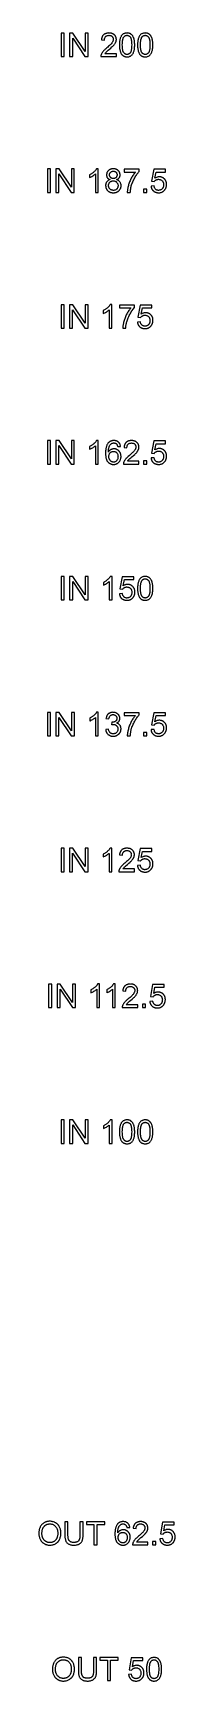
# Model space of a CAD drawing. Header units: millimetres. Extents: x -6 to 6, y -172 to -20.
import ezdxf

# ---------------------------------------------------------------- set-up
doc = ezdxf.new("R2010")
doc.units = ezdxf.units.MM
doc.layers.add('LASER_MARK', color=7, linetype='Continuous')

msp = doc.modelspace()

# ---------------------------------------------------------------- linework, layer by layer
at = {"layer": 'LASER_MARK'}
for points in [[(-4.22, -22.64), (-3.94, -22.64), (-3.94, -20.48), (-4.22, -20.48)], [(-3.44, -22.64), (-3.16, -22.64), (-3.16, -20.94), (-2.03, -22.64), (-1.74, -22.64), (-1.74, -20.48), (-2.01, -20.48), (-2.01, -22.17), (-3.14, -20.48), (-3.44, -20.48)], [(0.86, -22.38), (-0.2, -22.38), (-0.17, -22.35), (-0.15, -22.31), (-0.12, -22.28), (-0.09, -22.24), (-0.04, -22.2), (0.02, -22.14), (0.11, -22.06), (0.22, -21.97), (0.35, -21.86), (0.46, -21.75), (0.51, -21.71), (0.56, -21.67), (0.59, -21.63), (0.63, -21.59), (0.66, -21.56), (0.68, -21.52), (0.71, -21.49), (0.73, -21.46), (0.75, -21.42), (0.77, -21.39), (0.79, -21.36), (0.8, -21.33), (0.82, -21.3), (0.83, -21.26), (0.84, -21.23), (0.84, -21.2), (0.85, -21.17), (0.85, -21.14), (0.86, -21.11), (0.86, -21.07), (0.86, -21.04), (0.85, -21.01), (0.85, -20.98), (0.84, -20.95), (0.84, -20.92), (0.83, -20.89), (0.82, -20.87), (0.81, -20.84), (0.8, -20.81), (0.79, -20.79), (0.77, -20.76), (0.75, -20.74), (0.74, -20.71), (0.72, -20.69), (0.7, -20.67), (0.68, -20.65), (0.65, -20.63), (0.63, -20.61), (0.6, -20.59), (0.58, -20.57), (0.55, -20.56), (0.52, -20.54), (0.49, -20.53), (0.46, -20.52), (0.43, -20.51), (0.4, -20.5), (0.37, -20.49), (0.33, -20.49), (0.3, -20.48), (0.26, -20.48), (0.22, -20.48), (0.18, -20.47), (0.15, -20.48), (0.11, -20.48), (0.07, -20.48), (0.04, -20.48), (0, -20.49), (-0.03, -20.5), (-0.06, -20.51), (-0.09, -20.51), (-0.12, -20.53), (-0.15, -20.54), (-0.18, -20.55), (-0.21, -20.56), (-0.23, -20.58), (-0.26, -20.6), (-0.28, -20.61), (-0.3, -20.63), (-0.33, -20.65), (-0.35, -20.68), (-0.37, -20.7), (-0.39, -20.72), (-0.4, -20.75), (-0.42, -20.77), (-0.43, -20.8), (-0.45, -20.83), (-0.46, -20.86), (-0.47, -20.89), (-0.48, -20.92), (-0.49, -20.95), (-0.5, -20.99), (-0.51, -21.02), (-0.51, -21.06), (-0.52, -21.1), (-0.24, -21.13), (-0.24, -21.08), (-0.24, -21.03), (-0.23, -20.99), (-0.21, -20.94), (-0.2, -20.91), (-0.18, -20.87), (-0.15, -20.84), (-0.13, -20.81), (-0.1, -20.78), (-0.07, -20.76), (-0.03, -20.74), (0.01, -20.72), (0.05, -20.71), (0.09, -20.7), (0.13, -20.7), (0.18, -20.69), (0.22, -20.7), (0.26, -20.7), (0.3, -20.71), (0.34, -20.72), (0.38, -20.74), (0.41, -20.75), (0.44, -20.78), (0.47, -20.8), (0.5, -20.83), (0.52, -20.86), (0.54, -20.89), (0.56, -20.92), (0.57, -20.96), (0.58, -20.99), (0.58, -21.03), (0.58, -21.07), (0.58, -21.1), (0.58, -21.14), (0.57, -21.18), (0.55, -21.22), (0.54, -21.26), (0.51, -21.3), (0.49, -21.34), (0.46, -21.39), (0.43, -21.43), (0.38, -21.48), (0.34, -21.53), (0.28, -21.58), (0.22, -21.64), (0.15, -21.7), (0.07, -21.77), (-0.01, -21.84), (-0.12, -21.93), (-0.17, -21.97), (-0.21, -22.02), (-0.26, -22.06), (-0.29, -22.09), (-0.33, -22.13), (-0.36, -22.17), (-0.39, -22.2), (-0.42, -22.24), (-0.44, -22.27), (-0.46, -22.31), (-0.48, -22.35), (-0.5, -22.38), (-0.52, -22.42), (-0.53, -22.45), (-0.55, -22.5), (-0.56, -22.54), (-0.56, -22.59), (-0.57, -22.64), (0.86, -22.64)], [(1.22, -20.96), (1.2, -21.02), (1.19, -21.09), (1.17, -21.16), (1.16, -21.23), (1.15, -21.31), (1.15, -21.39), (1.14, -21.48), (1.14, -21.58), (1.14, -21.65), (1.15, -21.72), (1.15, -21.79), (1.16, -21.86), (1.16, -21.92), (1.17, -21.98), (1.18, -22.04), (1.2, -22.1), (1.21, -22.15), (1.23, -22.2), (1.24, -22.25), (1.26, -22.3), (1.28, -22.34), (1.31, -22.38), (1.33, -22.42), (1.36, -22.45), (1.38, -22.48), (1.4, -22.5), (1.43, -22.53), (1.45, -22.55), (1.48, -22.57), (1.51, -22.59), (1.54, -22.6), (1.57, -22.62), (1.6, -22.63), (1.63, -22.64), (1.66, -22.65), (1.7, -22.66), (1.73, -22.67), (1.77, -22.67), (1.81, -22.67), (1.85, -22.67), (1.9, -22.67), (1.96, -22.67), (2.01, -22.66), (2.06, -22.64), (2.11, -22.62), (2.15, -22.6), (2.2, -22.58), (2.24, -22.55), (2.27, -22.51), (2.31, -22.48), (2.34, -22.44), (2.37, -22.39), (2.4, -22.35), (2.43, -22.3), (2.45, -22.24), (2.47, -22.19), (2.49, -22.13), (2.5, -22.06), (2.52, -21.99), (2.53, -21.92), (2.54, -21.84), (2.54, -21.76), (2.55, -21.67), (2.55, -21.58), (2.55, -21.5), (2.54, -21.42), (2.54, -21.35), (2.54, -21.29), (2.53, -21.23), (2.52, -21.17), (2.51, -21.12), (2.5, -21.07), (2.49, -21.02), (2.47, -20.98), (2.46, -20.93), (2.44, -20.89), (2.42, -20.85), (2.41, -20.82), (2.39, -20.78), (2.37, -20.75), (2.34, -20.71), (2.32, -20.68), (2.29, -20.66), (2.27, -20.63), (2.24, -20.61), (2.21, -20.58), (2.18, -20.56), (2.15, -20.54), (2.12, -20.53), (2.08, -20.51), (2.05, -20.5), (2.01, -20.49), (1.97, -20.48), (1.93, -20.48), (1.89, -20.48), (1.85, -20.47), (1.79, -20.48), (1.73, -20.48), (1.68, -20.49), (1.63, -20.51), (1.58, -20.52), (1.54, -20.55), (1.49, -20.57), (1.45, -20.6), (1.42, -20.63), (1.38, -20.67), (1.35, -20.71), (1.32, -20.75), (1.29, -20.8), (1.27, -20.85), (1.24, -20.9)], [(1.54, -22.28), (1.52, -22.26), (1.51, -22.23), (1.5, -22.2), (1.48, -22.17), (1.47, -22.14), (1.46, -22.1), (1.45, -22.06), (1.45, -22.02), (1.44, -21.97), (1.43, -21.92), (1.43, -21.87), (1.42, -21.82), (1.42, -21.7), (1.41, -21.58), (1.42, -21.45), (1.42, -21.39), (1.42, -21.33), (1.43, -21.28), (1.43, -21.22), (1.44, -21.17), (1.45, -21.13), (1.46, -21.08), (1.47, -21.04), (1.48, -21), (1.49, -20.97), (1.5, -20.93), (1.52, -20.9), (1.53, -20.87), (1.55, -20.85), (1.58, -20.81), (1.59, -20.8), (1.61, -20.78), (1.63, -20.77), (1.64, -20.75), (1.66, -20.74), (1.68, -20.73), (1.7, -20.72), (1.72, -20.72), (1.74, -20.71), (1.76, -20.7), (1.78, -20.7), (1.8, -20.7), (1.82, -20.69), (1.84, -20.69), (1.87, -20.69), (1.89, -20.7), (1.91, -20.7), (1.93, -20.7), (1.95, -20.71), (1.97, -20.72), (1.99, -20.73), (2.01, -20.74), (2.03, -20.75), (2.05, -20.76), (2.07, -20.78), (2.09, -20.79), (2.1, -20.81), (2.12, -20.83), (2.14, -20.85), (2.15, -20.87), (2.17, -20.89), (2.18, -20.92), (2.19, -20.95), (2.21, -20.98), (2.22, -21.01), (2.23, -21.05), (2.24, -21.09), (2.24, -21.13), (2.25, -21.18), (2.26, -21.23), (2.26, -21.28), (2.27, -21.33), (2.27, -21.45), (2.28, -21.58), (2.27, -21.7), (2.27, -21.82), (2.26, -21.87), (2.26, -21.92), (2.25, -21.97), (2.24, -22.02), (2.24, -22.06), (2.23, -22.1), (2.22, -22.14), (2.21, -22.17), (2.19, -22.2), (2.18, -22.23), (2.17, -22.26), (2.15, -22.28), (2.14, -22.3), (2.12, -22.32), (2.1, -22.34), (2.09, -22.36), (2.07, -22.37), (2.05, -22.39), (2.03, -22.4), (2.01, -22.41), (1.99, -22.42), (1.97, -22.43), (1.95, -22.44), (1.93, -22.45), (1.91, -22.45), (1.89, -22.45), (1.87, -22.46), (1.85, -22.46), (1.82, -22.46), (1.8, -22.45), (1.78, -22.45), (1.76, -22.45), (1.74, -22.44), (1.72, -22.43), (1.7, -22.42), (1.68, -22.41), (1.66, -22.4), (1.64, -22.39), (1.62, -22.37), (1.6, -22.36), (1.59, -22.34), (1.57, -22.32)], [(2.9, -20.96), (2.88, -21.02), (2.86, -21.09), (2.85, -21.16), (2.84, -21.23), (2.83, -21.31), (2.82, -21.39), (2.82, -21.48), (2.82, -21.58), (2.82, -21.65), (2.82, -21.72), (2.82, -21.79), (2.83, -21.86), (2.84, -21.92), (2.85, -21.98), (2.86, -22.04), (2.87, -22.1), (2.88, -22.15), (2.9, -22.2), (2.92, -22.25), (2.94, -22.3), (2.96, -22.34), (2.98, -22.38), (3, -22.42), (3.03, -22.45), (3.05, -22.48), (3.08, -22.5), (3.1, -22.53), (3.13, -22.55), (3.15, -22.57), (3.18, -22.59), (3.21, -22.6), (3.24, -22.62), (3.27, -22.63), (3.3, -22.64), (3.34, -22.65), (3.37, -22.66), (3.41, -22.67), (3.44, -22.67), (3.48, -22.67), (3.52, -22.67), (3.58, -22.67), (3.63, -22.67), (3.68, -22.66), (3.74, -22.64), (3.78, -22.62), (3.83, -22.6), (3.87, -22.58), (3.91, -22.55), (3.95, -22.51), (3.98, -22.48), (4.02, -22.44), (4.05, -22.39), (4.07, -22.35), (4.1, -22.3), (4.12, -22.24), (4.14, -22.19), (4.16, -22.13), (4.18, -22.06), (4.19, -21.99), (4.2, -21.92), (4.21, -21.84), (4.22, -21.76), (4.22, -21.67), (4.22, -21.58), (4.22, -21.5), (4.22, -21.42), (4.21, -21.35), (4.21, -21.29), (4.2, -21.23), (4.19, -21.17), (4.18, -21.12), (4.17, -21.07), (4.16, -21.02), (4.15, -20.98), (4.13, -20.93), (4.12, -20.89), (4.1, -20.85), (4.08, -20.82), (4.06, -20.78), (4.04, -20.75), (4.02, -20.71), (3.99, -20.68), (3.97, -20.66), (3.94, -20.63), (3.91, -20.61), (3.89, -20.58), (3.86, -20.56), (3.82, -20.54), (3.79, -20.53), (3.76, -20.51), (3.72, -20.5), (3.68, -20.49), (3.64, -20.48), (3.6, -20.48), (3.56, -20.48), (3.52, -20.47), (3.46, -20.48), (3.41, -20.48), (3.35, -20.49), (3.3, -20.51), (3.26, -20.52), (3.21, -20.55), (3.17, -20.57), (3.13, -20.6), (3.09, -20.63), (3.06, -20.67), (3.02, -20.71), (2.99, -20.75), (2.96, -20.8), (2.94, -20.85), (2.92, -20.9)], [(3.21, -22.28), (3.2, -22.26), (3.18, -22.23), (3.17, -22.2), (3.16, -22.17), (3.15, -22.14), (3.14, -22.1), (3.13, -22.06), (3.12, -22.02), (3.11, -21.97), (3.11, -21.92), (3.1, -21.87), (3.1, -21.82), (3.09, -21.7), (3.09, -21.58), (3.09, -21.45), (3.09, -21.39), (3.1, -21.33), (3.1, -21.28), (3.11, -21.22), (3.11, -21.17), (3.12, -21.13), (3.13, -21.08), (3.14, -21.04), (3.15, -21), (3.17, -20.97), (3.18, -20.93), (3.19, -20.9), (3.21, -20.87), (3.23, -20.85), (3.25, -20.81), (3.27, -20.8), (3.28, -20.78), (3.3, -20.77), (3.32, -20.75), (3.33, -20.74), (3.35, -20.73), (3.37, -20.72), (3.39, -20.72), (3.41, -20.71), (3.43, -20.7), (3.45, -20.7), (3.47, -20.7), (3.49, -20.69), (3.52, -20.69), (3.54, -20.69), (3.56, -20.7), (3.58, -20.7), (3.6, -20.7), (3.63, -20.71), (3.65, -20.72), (3.67, -20.73), (3.69, -20.74), (3.71, -20.75), (3.72, -20.76), (3.74, -20.78), (3.76, -20.79), (3.78, -20.81), (3.79, -20.83), (3.81, -20.85), (3.83, -20.87), (3.84, -20.89), (3.85, -20.92), (3.87, -20.95), (3.88, -20.98), (3.89, -21.01), (3.9, -21.05), (3.91, -21.09), (3.92, -21.13), (3.93, -21.18), (3.93, -21.23), (3.94, -21.28), (3.94, -21.33), (3.95, -21.45), (3.95, -21.58), (3.95, -21.7), (3.94, -21.82), (3.94, -21.87), (3.93, -21.92), (3.93, -21.97), (3.92, -22.02), (3.91, -22.06), (3.9, -22.1), (3.89, -22.14), (3.88, -22.17), (3.87, -22.2), (3.85, -22.23), (3.84, -22.26), (3.83, -22.28), (3.81, -22.3), (3.79, -22.32), (3.78, -22.34), (3.76, -22.36), (3.74, -22.37), (3.72, -22.39), (3.71, -22.4), (3.69, -22.41), (3.67, -22.42), (3.65, -22.43), (3.63, -22.44), (3.61, -22.45), (3.59, -22.45), (3.56, -22.45), (3.54, -22.46), (3.52, -22.46), (3.5, -22.46), (3.47, -22.45), (3.45, -22.45), (3.43, -22.45), (3.41, -22.44), (3.39, -22.43), (3.37, -22.42), (3.35, -22.41), (3.33, -22.4), (3.31, -22.39), (3.3, -22.37), (3.28, -22.36), (3.26, -22.34), (3.24, -22.32)], [(-5.49, -35.14), (-5.2, -35.14), (-5.2, -32.98), (-5.49, -32.98)], [(-4.7, -35.14), (-4.43, -35.14), (-4.43, -33.44), (-3.3, -35.14), (-3.01, -35.14), (-3.01, -32.98), (-3.28, -32.98), (-3.28, -34.67), (-4.41, -32.98), (-4.7, -32.98)], [(-0.8, -35.14), (-0.8, -32.97), (-0.97, -32.97), (-0.99, -33.01), (-1.01, -33.04), (-1.04, -33.08), (-1.07, -33.12), (-1.1, -33.15), (-1.13, -33.19), (-1.17, -33.23), (-1.21, -33.26), (-1.25, -33.3), (-1.29, -33.33), (-1.34, -33.37), (-1.39, -33.4), (-1.44, -33.43), (-1.49, -33.46), (-1.54, -33.49), (-1.6, -33.52), (-1.6, -33.77), (-1.53, -33.75), (-1.46, -33.71), (-1.39, -33.68), (-1.32, -33.63), (-1.24, -33.59), (-1.18, -33.54), (-1.12, -33.5), (-1.09, -33.48), (-1.07, -33.45), (-1.07, -35.14)], [(0.04, -33.8), (0.06, -33.82), (0.08, -33.85), (0.11, -33.87), (0.14, -33.9), (0.17, -33.92), (0.21, -33.94), (0.24, -33.95), (0.28, -33.97), (0.24, -33.98), (0.19, -34), (0.15, -34.02), (0.11, -34.04), (0.07, -34.07), (0.04, -34.1), (0.01, -34.13), (-0.02, -34.16), (-0.05, -34.2), (-0.07, -34.24), (-0.09, -34.28), (-0.1, -34.32), (-0.11, -34.37), (-0.12, -34.41), (-0.13, -34.46), (-0.13, -34.51), (-0.13, -34.55), (-0.12, -34.58), (-0.12, -34.62), (-0.11, -34.65), (-0.11, -34.68), (-0.1, -34.71), (-0.09, -34.74), (-0.08, -34.77), (-0.07, -34.8), (-0.05, -34.83), (-0.03, -34.86), (-0.02, -34.89), (0, -34.91), (0.02, -34.94), (0.04, -34.96), (0.07, -34.99), (0.09, -35.01), (0.12, -35.03), (0.15, -35.05), (0.17, -35.07), (0.2, -35.09), (0.23, -35.1), (0.26, -35.11), (0.29, -35.13), (0.33, -35.14), (0.36, -35.15), (0.4, -35.16), (0.43, -35.16), (0.47, -35.17), (0.5, -35.17), (0.54, -35.17), (0.58, -35.17), (0.62, -35.17), (0.66, -35.17), (0.7, -35.17), (0.73, -35.16), (0.77, -35.16), (0.8, -35.15), (0.84, -35.14), (0.87, -35.13), (0.9, -35.12), (0.93, -35.1), (0.96, -35.09), (0.99, -35.07), (1.02, -35.05), (1.05, -35.03), (1.07, -35.01), (1.1, -34.99), (1.12, -34.96), (1.14, -34.94), (1.16, -34.91), (1.18, -34.89), (1.2, -34.86), (1.22, -34.83), (1.23, -34.81), (1.24, -34.78), (1.26, -34.75), (1.27, -34.72), (1.27, -34.69), (1.28, -34.65), (1.29, -34.62), (1.29, -34.59), (1.29, -34.56), (1.29, -34.52), (1.29, -34.47), (1.29, -34.43), (1.28, -34.38), (1.27, -34.34), (1.25, -34.29), (1.23, -34.25), (1.21, -34.22), (1.19, -34.18), (1.16, -34.14), (1.13, -34.11), (1.1, -34.08), (1.06, -34.05), (1.02, -34.03), (0.98, -34.01), (0.94, -33.99), (0.89, -33.97), (0.93, -33.95), (0.96, -33.94), (1, -33.92), (1.03, -33.9), (1.06, -33.87), (1.08, -33.85), (1.1, -33.83), (1.13, -33.8), (1.14, -33.77), (1.16, -33.74), (1.17, -33.71), (1.18, -33.68), (1.19, -33.64), (1.2, -33.61), (1.2, -33.57), (1.2, -33.54), (1.2, -33.51), (1.2, -33.48), (1.2, -33.45), (1.19, -33.42), (1.19, -33.4), (1.18, -33.37), (1.17, -33.35), (1.16, -33.32), (1.15, -33.3), (1.14, -33.27), (1.12, -33.25), (1.11, -33.22), (1.09, -33.2), (1.07, -33.18), (1.05, -33.16), (1.03, -33.14), (1.01, -33.12), (0.99, -33.1), (0.96, -33.08), (0.94, -33.07), (0.91, -33.05), (0.89, -33.04), (0.86, -33.03), (0.83, -33.02), (0.8, -33.01), (0.77, -33), (0.74, -32.99), (0.71, -32.98), (0.68, -32.98), (0.65, -32.98), (0.61, -32.98), (0.58, -32.97), (0.54, -32.98), (0.51, -32.98), (0.48, -32.98), (0.44, -32.98), (0.41, -32.99), (0.38, -33), (0.35, -33.01), (0.33, -33.01), (0.3, -33.03), (0.27, -33.04), (0.25, -33.05), (0.22, -33.06), (0.2, -33.08), (0.17, -33.1), (0.15, -33.12), (0.13, -33.13), (0.11, -33.16), (0.09, -33.18), (0.07, -33.2), (0.05, -33.22), (0.04, -33.24), (0.03, -33.27), (0.01, -33.29), (0, -33.31), (-0.01, -33.34), (-0.02, -33.36), (-0.02, -33.39), (-0.03, -33.42), (-0.03, -33.44), (-0.04, -33.47), (-0.04, -33.5), (-0.04, -33.53), (-0.04, -33.57), (-0.04, -33.61), (-0.03, -33.64), (-0.02, -33.67), (-0.01, -33.71), (0, -33.74), (0.02, -33.77)], [(0.33, -33.77), (0.31, -33.75), (0.29, -33.72), (0.27, -33.69), (0.25, -33.66), (0.24, -33.63), (0.24, -33.59), (0.23, -33.56), (0.23, -33.52), (0.23, -33.49), (0.24, -33.46), (0.24, -33.43), (0.25, -33.4), (0.27, -33.37), (0.29, -33.34), (0.31, -33.31), (0.33, -33.29), (0.36, -33.27), (0.38, -33.25), (0.41, -33.23), (0.44, -33.22), (0.47, -33.21), (0.51, -33.2), (0.54, -33.19), (0.58, -33.19), (0.62, -33.19), (0.65, -33.2), (0.69, -33.21), (0.72, -33.22), (0.75, -33.23), (0.78, -33.25), (0.81, -33.27), (0.83, -33.29), (0.86, -33.32), (0.88, -33.34), (0.89, -33.37), (0.91, -33.4), (0.92, -33.43), (0.93, -33.47), (0.93, -33.5), (0.93, -33.54), (0.93, -33.57), (0.93, -33.6), (0.92, -33.63), (0.91, -33.66), (0.89, -33.69), (0.88, -33.72), (0.86, -33.75), (0.83, -33.77), (0.81, -33.79), (0.78, -33.81), (0.75, -33.83), (0.72, -33.84), (0.69, -33.85), (0.66, -33.86), (0.62, -33.87), (0.58, -33.87), (0.55, -33.87), (0.51, -33.86), (0.47, -33.85), (0.44, -33.84), (0.41, -33.83), (0.38, -33.81), (0.35, -33.79)], [(1.57, -33.27), (2.62, -33.27), (2.57, -33.32), (2.52, -33.39), (2.47, -33.45), (2.43, -33.52), (2.38, -33.59), (2.33, -33.67), (2.29, -33.75), (2.24, -33.83), (2.2, -33.91), (2.16, -34), (2.12, -34.08), (2.08, -34.17), (2.05, -34.26), (2.02, -34.35), (1.99, -34.43), (1.97, -34.52), (1.95, -34.61), (1.93, -34.7), (1.91, -34.78), (1.9, -34.86), (1.88, -34.93), (1.88, -35), (1.87, -35.07), (1.87, -35.14), (2.14, -35.14), (2.15, -35.06), (2.16, -34.98), (2.17, -34.9), (2.18, -34.83), (2.19, -34.76), (2.21, -34.68), (2.22, -34.61), (2.24, -34.55), (2.27, -34.45), (2.3, -34.36), (2.34, -34.26), (2.38, -34.17), (2.42, -34.07), (2.46, -33.98), (2.51, -33.89), (2.55, -33.8), (2.6, -33.71), (2.66, -33.63), (2.71, -33.55), (2.76, -33.47), (2.81, -33.4), (2.86, -33.34), (2.91, -33.27), (2.96, -33.22), (2.96, -33.01), (1.57, -33.01)], [(4.34, -34.55), (4.06, -34.57), (4.06, -34.61), (4.07, -34.64), (4.08, -34.67), (4.08, -34.7), (4.09, -34.73), (4.1, -34.76), (4.11, -34.79), (4.13, -34.82), (4.14, -34.85), (4.16, -34.87), (4.17, -34.9), (4.19, -34.92), (4.21, -34.94), (4.23, -34.97), (4.25, -34.99), (4.27, -35.01), (4.3, -35.03), (4.32, -35.05), (4.35, -35.07), (4.37, -35.08), (4.4, -35.1), (4.43, -35.11), (4.46, -35.12), (4.49, -35.13), (4.52, -35.14), (4.55, -35.15), (4.58, -35.16), (4.61, -35.16), (4.65, -35.17), (4.68, -35.17), (4.72, -35.17), (4.75, -35.17), (4.8, -35.17), (4.84, -35.17), (4.88, -35.17), (4.92, -35.16), (4.96, -35.15), (5, -35.14), (5.04, -35.12), (5.07, -35.11), (5.11, -35.09), (5.14, -35.07), (5.17, -35.05), (5.2, -35.03), (5.23, -35), (5.26, -34.97), (5.29, -34.94), (5.32, -34.91), (5.34, -34.89), (5.36, -34.86), (5.38, -34.83), (5.39, -34.8), (5.41, -34.77), (5.42, -34.74), (5.43, -34.71), (5.45, -34.68), (5.46, -34.65), (5.46, -34.62), (5.47, -34.58), (5.48, -34.55), (5.48, -34.51), (5.49, -34.48), (5.49, -34.44), (5.49, -34.41), (5.49, -34.37), (5.49, -34.33), (5.48, -34.3), (5.48, -34.26), (5.47, -34.23), (5.46, -34.19), (5.45, -34.16), (5.44, -34.13), (5.43, -34.1), (5.41, -34.07), (5.4, -34.04), (5.38, -34.01), (5.36, -33.98), (5.34, -33.96), (5.32, -33.93), (5.29, -33.9), (5.27, -33.88), (5.24, -33.86), (5.22, -33.84), (5.19, -33.82), (5.16, -33.8), (5.14, -33.79), (5.11, -33.77), (5.08, -33.76), (5.05, -33.75), (5.02, -33.74), (4.99, -33.73), (4.95, -33.72), (4.92, -33.72), (4.89, -33.71), (4.85, -33.71), (4.82, -33.71), (4.77, -33.71), (4.71, -33.72), (4.66, -33.73), (4.61, -33.74), (4.56, -33.76), (4.51, -33.79), (4.46, -33.81), (4.41, -33.84), (4.53, -33.27), (5.39, -33.27), (5.39, -33.01), (4.32, -33.01), (4.11, -34.12), (4.36, -34.15), (4.37, -34.13), (4.39, -34.11), (4.41, -34.09), (4.42, -34.07), (4.45, -34.05), (4.47, -34.03), (4.49, -34.02), (4.52, -34), (4.54, -33.99), (4.57, -33.98), (4.6, -33.97), (4.63, -33.96), (4.66, -33.95), (4.69, -33.95), (4.72, -33.94), (4.75, -33.94), (4.8, -33.95), (4.85, -33.95), (4.89, -33.96), (4.93, -33.98), (4.97, -33.99), (5.01, -34.02), (5.05, -34.04), (5.08, -34.07), (5.1, -34.09), (5.11, -34.11), (5.12, -34.13), (5.14, -34.15), (5.15, -34.16), (5.16, -34.19), (5.17, -34.21), (5.18, -34.23), (5.19, -34.27), (5.2, -34.32), (5.21, -34.38), (5.21, -34.43), (5.21, -34.49), (5.2, -34.54), (5.19, -34.6), (5.17, -34.65), (5.17, -34.67), (5.16, -34.69), (5.15, -34.71), (5.13, -34.74), (5.12, -34.76), (5.11, -34.78), (5.09, -34.79), (5.08, -34.81), (5.04, -34.85), (5.01, -34.88), (4.97, -34.9), (4.95, -34.91), (4.93, -34.92), (4.91, -34.93), (4.89, -34.94), (4.87, -34.94), (4.84, -34.95), (4.8, -34.95), (4.75, -34.96), (4.71, -34.96), (4.68, -34.95), (4.64, -34.94), (4.6, -34.93), (4.57, -34.92), (4.54, -34.9), (4.51, -34.88), (4.48, -34.85), (4.45, -34.83), (4.43, -34.8), (4.41, -34.76), (4.39, -34.73), (4.37, -34.69), (4.36, -34.65), (4.35, -34.6)], [(0.2, -34.74), (0.19, -34.71), (0.17, -34.68), (0.17, -34.65), (0.16, -34.63), (0.15, -34.6), (0.15, -34.57), (0.15, -34.54), (0.14, -34.52), (0.15, -34.47), (0.15, -34.43), (0.16, -34.39), (0.18, -34.35), (0.19, -34.31), (0.21, -34.27), (0.24, -34.24), (0.27, -34.21), (0.3, -34.18), (0.33, -34.15), (0.37, -34.13), (0.41, -34.12), (0.45, -34.1), (0.49, -34.09), (0.53, -34.09), (0.58, -34.08), (0.62, -34.09), (0.67, -34.09), (0.71, -34.1), (0.75, -34.12), (0.79, -34.13), (0.83, -34.15), (0.86, -34.18), (0.89, -34.21), (0.92, -34.24), (0.95, -34.28), (0.97, -34.31), (0.99, -34.35), (1, -34.39), (1.01, -34.43), (1.02, -34.48), (1.02, -34.53), (1.02, -34.57), (1.01, -34.61), (1, -34.66), (0.99, -34.7), (0.97, -34.73), (0.95, -34.77), (0.93, -34.8), (0.9, -34.84), (0.87, -34.86), (0.83, -34.89), (0.8, -34.91), (0.76, -34.93), (0.72, -34.94), (0.68, -34.95), (0.63, -34.96), (0.59, -34.96), (0.56, -34.96), (0.53, -34.95), (0.5, -34.95), (0.47, -34.94), (0.44, -34.93), (0.41, -34.92), (0.38, -34.91), (0.36, -34.9), (0.33, -34.88), (0.31, -34.87), (0.29, -34.85), (0.27, -34.83), (0.25, -34.81), (0.23, -34.79), (0.21, -34.76)], [(3.37, -35.14), (3.67, -35.14), (3.67, -34.84), (3.37, -34.84)], [(-4.23, -47.64), (-3.95, -47.64), (-3.95, -45.48), (-4.23, -45.48)], [(-3.45, -47.64), (-3.18, -47.64), (-3.18, -45.94), (-2.04, -47.64), (-1.75, -47.64), (-1.75, -45.48), (-2.02, -45.48), (-2.02, -47.17), (-3.16, -45.48), (-3.45, -45.48)], [(0.45, -47.64), (0.45, -45.47), (0.28, -45.47), (0.26, -45.51), (0.24, -45.54), (0.22, -45.58), (0.19, -45.62), (0.16, -45.65), (0.12, -45.69), (0.09, -45.73), (0.05, -45.76), (0.01, -45.8), (-0.04, -45.83), (-0.08, -45.87), (-0.13, -45.9), (-0.18, -45.93), (-0.23, -45.96), (-0.29, -45.99), (-0.34, -46.02), (-0.34, -46.27), (-0.28, -46.25), (-0.21, -46.21), (-0.14, -46.18), (-0.06, -46.13), (0.01, -46.09), (0.08, -46.04), (0.14, -46), (0.16, -45.98), (0.19, -45.95), (0.19, -47.64)], [(1.15, -45.77), (2.2, -45.77), (2.15, -45.82), (2.1, -45.89), (2.06, -45.95), (2.01, -46.02), (1.96, -46.09), (1.91, -46.17), (1.87, -46.25), (1.82, -46.33), (1.78, -46.41), (1.74, -46.5), (1.7, -46.58), (1.67, -46.67), (1.63, -46.76), (1.6, -46.85), (1.57, -46.93), (1.55, -47.02), (1.53, -47.11), (1.51, -47.2), (1.49, -47.28), (1.48, -47.36), (1.47, -47.43), (1.46, -47.5), (1.45, -47.57), (1.45, -47.64), (1.72, -47.64), (1.73, -47.56), (1.74, -47.48), (1.75, -47.4), (1.76, -47.33), (1.77, -47.26), (1.79, -47.18), (1.8, -47.11), (1.82, -47.05), (1.85, -46.95), (1.88, -46.86), (1.92, -46.76), (1.96, -46.67), (2, -46.57), (2.04, -46.48), (2.09, -46.39), (2.14, -46.3), (2.19, -46.21), (2.24, -46.13), (2.29, -46.05), (2.34, -45.97), (2.39, -45.9), (2.44, -45.84), (2.49, -45.77), (2.54, -45.72), (2.54, -45.51), (1.15, -45.51)], [(3.08, -47.05), (2.8, -47.07), (2.81, -47.11), (2.81, -47.14), (2.82, -47.17), (2.83, -47.2), (2.84, -47.23), (2.85, -47.26), (2.86, -47.29), (2.87, -47.32), (2.88, -47.35), (2.9, -47.37), (2.92, -47.4), (2.93, -47.42), (2.95, -47.44), (2.97, -47.47), (2.99, -47.49), (3.02, -47.51), (3.04, -47.53), (3.07, -47.55), (3.09, -47.57), (3.12, -47.58), (3.14, -47.6), (3.17, -47.61), (3.2, -47.62), (3.23, -47.63), (3.26, -47.64), (3.29, -47.65), (3.32, -47.66), (3.36, -47.66), (3.39, -47.67), (3.43, -47.67), (3.46, -47.67), (3.5, -47.67), (3.54, -47.67), (3.58, -47.67), (3.63, -47.67), (3.67, -47.66), (3.71, -47.65), (3.74, -47.64), (3.78, -47.62), (3.82, -47.61), (3.85, -47.59), (3.89, -47.57), (3.92, -47.55), (3.95, -47.53), (3.98, -47.5), (4.01, -47.47), (4.04, -47.44), (4.06, -47.41), (4.08, -47.39), (4.1, -47.36), (4.12, -47.33), (4.14, -47.3), (4.15, -47.27), (4.17, -47.24), (4.18, -47.21), (4.19, -47.18), (4.2, -47.15), (4.21, -47.12), (4.22, -47.08), (4.22, -47.05), (4.23, -47.01), (4.23, -46.98), (4.23, -46.94), (4.23, -46.91), (4.23, -46.87), (4.23, -46.83), (4.23, -46.8), (4.22, -46.76), (4.21, -46.73), (4.21, -46.69), (4.2, -46.66), (4.18, -46.63), (4.17, -46.6), (4.16, -46.57), (4.14, -46.54), (4.12, -46.51), (4.11, -46.48), (4.08, -46.46), (4.06, -46.43), (4.04, -46.4), (4.01, -46.38), (3.99, -46.36), (3.96, -46.34), (3.94, -46.32), (3.91, -46.3), (3.88, -46.29), (3.85, -46.27), (3.82, -46.26), (3.79, -46.25), (3.76, -46.24), (3.73, -46.23), (3.7, -46.22), (3.67, -46.22), (3.63, -46.21), (3.6, -46.21), (3.56, -46.21), (3.51, -46.21), (3.46, -46.22), (3.41, -46.23), (3.35, -46.24), (3.3, -46.26), (3.25, -46.29), (3.2, -46.31), (3.16, -46.34), (3.27, -45.77), (4.13, -45.77), (4.13, -45.51), (3.06, -45.51), (2.85, -46.62), (3.1, -46.65), (3.12, -46.63), (3.13, -46.61), (3.15, -46.59), (3.17, -46.57), (3.19, -46.55), (3.21, -46.53), (3.24, -46.52), (3.26, -46.5), (3.29, -46.49), (3.31, -46.48), (3.34, -46.47), (3.37, -46.46), (3.4, -46.45), (3.43, -46.45), (3.46, -46.44), (3.49, -46.44), (3.54, -46.45), (3.59, -46.45), (3.64, -46.46), (3.68, -46.48), (3.72, -46.49), (3.76, -46.52), (3.79, -46.54), (3.83, -46.57), (3.84, -46.59), (3.86, -46.61), (3.87, -46.63), (3.88, -46.65), (3.89, -46.66), (3.9, -46.69), (3.91, -46.71), (3.92, -46.73), (3.93, -46.77), (3.94, -46.82), (3.95, -46.88), (3.95, -46.93), (3.95, -46.99), (3.94, -47.04), (3.93, -47.1), (3.92, -47.15), (3.91, -47.17), (3.9, -47.19), (3.89, -47.21), (3.88, -47.24), (3.87, -47.26), (3.85, -47.28), (3.84, -47.29), (3.82, -47.31), (3.79, -47.35), (3.75, -47.38), (3.71, -47.4), (3.69, -47.41), (3.67, -47.42), (3.65, -47.43), (3.63, -47.44), (3.61, -47.44), (3.59, -47.45), (3.54, -47.45), (3.5, -47.46), (3.46, -47.46), (3.42, -47.45), (3.38, -47.44), (3.35, -47.43), (3.32, -47.42), (3.28, -47.4), (3.25, -47.38), (3.23, -47.35), (3.2, -47.33), (3.17, -47.3), (3.15, -47.26), (3.13, -47.23), (3.12, -47.19), (3.1, -47.15), (3.09, -47.1)], [(-5.49, -60.14), (-5.2, -60.14), (-5.2, -57.98), (-5.49, -57.98)], [(-4.7, -60.14), (-4.43, -60.14), (-4.43, -58.44), (-3.3, -60.14), (-3.01, -60.14), (-3.01, -57.98), (-3.28, -57.98), (-3.28, -59.67), (-4.41, -57.98), (-4.7, -57.98)], [(-0.8, -60.14), (-0.8, -57.97), (-0.97, -57.97), (-0.99, -58.01), (-1.01, -58.04), (-1.04, -58.08), (-1.07, -58.12), (-1.1, -58.15), (-1.13, -58.19), (-1.17, -58.23), (-1.21, -58.26), (-1.25, -58.3), (-1.29, -58.33), (-1.34, -58.37), (-1.39, -58.4), (-1.44, -58.43), (-1.49, -58.46), (-1.54, -58.49), (-1.6, -58.52), (-1.6, -58.77), (-1.53, -58.75), (-1.46, -58.71), (-1.39, -58.68), (-1.32, -58.63), (-1.24, -58.59), (-1.18, -58.54), (-1.12, -58.5), (-1.09, -58.48), (-1.07, -58.45), (-1.07, -60.14)], [(0.99, -58.53), (1.25, -58.51), (1.24, -58.45), (1.22, -58.39), (1.22, -58.36), (1.21, -58.34), (1.2, -58.31), (1.18, -58.29), (1.17, -58.26), (1.16, -58.24), (1.14, -58.22), (1.13, -58.2), (1.11, -58.17), (1.09, -58.15), (1.07, -58.14), (1.05, -58.12), (1.03, -58.1), (1.01, -58.08), (0.99, -58.07), (0.97, -58.05), (0.94, -58.04), (0.92, -58.03), (0.89, -58.02), (0.87, -58.01), (0.84, -58), (0.81, -57.99), (0.79, -57.99), (0.76, -57.98), (0.7, -57.98), (0.64, -57.97), (0.6, -57.98), (0.55, -57.98), (0.51, -57.98), (0.48, -57.99), (0.44, -58), (0.4, -58.01), (0.37, -58.02), (0.33, -58.04), (0.3, -58.05), (0.27, -58.07), (0.23, -58.09), (0.2, -58.11), (0.18, -58.14), (0.15, -58.16), (0.12, -58.19), (0.09, -58.22), (0.07, -58.26), (0.04, -58.3), (0.02, -58.34), (-0.01, -58.38), (-0.03, -58.43), (-0.05, -58.48), (-0.06, -58.53), (-0.08, -58.59), (-0.09, -58.65), (-0.1, -58.71), (-0.11, -58.77), (-0.12, -58.84), (-0.13, -58.91), (-0.13, -58.98), (-0.14, -59.05), (-0.14, -59.13), (-0.14, -59.2), (-0.13, -59.26), (-0.13, -59.33), (-0.12, -59.39), (-0.12, -59.45), (-0.11, -59.5), (-0.1, -59.56), (-0.08, -59.61), (-0.07, -59.66), (-0.05, -59.7), (-0.04, -59.75), (-0.02, -59.79), (0, -59.83), (0.02, -59.87), (0.05, -59.9), (0.07, -59.93), (0.1, -59.96), (0.13, -59.99), (0.16, -60.01), (0.18, -60.04), (0.22, -60.06), (0.25, -60.08), (0.28, -60.1), (0.31, -60.11), (0.35, -60.13), (0.38, -60.14), (0.42, -60.15), (0.45, -60.16), (0.49, -60.17), (0.53, -60.17), (0.57, -60.17), (0.61, -60.17), (0.66, -60.17), (0.71, -60.17), (0.75, -60.16), (0.8, -60.15), (0.84, -60.14), (0.88, -60.12), (0.92, -60.1), (0.96, -60.08), (1, -60.06), (1.03, -60.03), (1.06, -60), (1.1, -59.97), (1.12, -59.93), (1.15, -59.9), (1.18, -59.86), (1.2, -59.82), (1.22, -59.77), (1.24, -59.73), (1.25, -59.68), (1.26, -59.63), (1.27, -59.59), (1.28, -59.54), (1.29, -59.49), (1.29, -59.44), (1.29, -59.4), (1.28, -59.36), (1.28, -59.33), (1.28, -59.29), (1.27, -59.26), (1.26, -59.22), (1.25, -59.19), (1.24, -59.16), (1.23, -59.13), (1.21, -59.1), (1.2, -59.07), (1.18, -59.04), (1.16, -59.01), (1.14, -58.99), (1.12, -58.96), (1.1, -58.94), (1.08, -58.91), (1.05, -58.89), (1.03, -58.87), (1, -58.85), (0.98, -58.83), (0.95, -58.82), (0.92, -58.8), (0.9, -58.79), (0.87, -58.78), (0.84, -58.77), (0.81, -58.76), (0.78, -58.75), (0.75, -58.75), (0.72, -58.74), (0.68, -58.74), (0.65, -58.74), (0.61, -58.74), (0.58, -58.74), (0.54, -58.75), (0.5, -58.76), (0.47, -58.77), (0.43, -58.78), (0.4, -58.79), (0.36, -58.81), (0.33, -58.83), (0.29, -58.85), (0.26, -58.87), (0.23, -58.9), (0.2, -58.93), (0.18, -58.96), (0.15, -58.99), (0.13, -59.03), (0.13, -58.95), (0.13, -58.87), (0.14, -58.81), (0.15, -58.74), (0.16, -58.68), (0.17, -58.63), (0.19, -58.57), (0.2, -58.53), (0.22, -58.49), (0.24, -58.45), (0.26, -58.41), (0.29, -58.37), (0.31, -58.34), (0.34, -58.31), (0.37, -58.29), (0.4, -58.26), (0.42, -58.25), (0.45, -58.23), (0.47, -58.22), (0.5, -58.21), (0.53, -58.2), (0.56, -58.2), (0.59, -58.19), (0.62, -58.19), (0.66, -58.19), (0.7, -58.2), (0.73, -58.21), (0.77, -58.22), (0.8, -58.24), (0.83, -58.26), (0.86, -58.28), (0.89, -58.31), (0.9, -58.32), (0.92, -58.35), (0.93, -58.37), (0.94, -58.4), (0.95, -58.43), (0.97, -58.46), (0.98, -58.49)], [(0.23, -59.7), (0.21, -59.67), (0.2, -59.64), (0.19, -59.61), (0.18, -59.57), (0.18, -59.54), (0.17, -59.51), (0.17, -59.47), (0.17, -59.44), (0.17, -59.39), (0.18, -59.34), (0.19, -59.29), (0.2, -59.25), (0.22, -59.21), (0.24, -59.17), (0.26, -59.14), (0.29, -59.1), (0.33, -59.07), (0.36, -59.05), (0.39, -59.02), (0.43, -59.01), (0.47, -58.99), (0.51, -58.98), (0.55, -58.98), (0.6, -58.97), (0.64, -58.98), (0.68, -58.98), (0.72, -58.99), (0.76, -59.01), (0.8, -59.02), (0.83, -59.05), (0.87, -59.07), (0.9, -59.1), (0.93, -59.14), (0.95, -59.17), (0.97, -59.21), (0.99, -59.25), (1, -59.3), (1.01, -59.35), (1.01, -59.4), (1.02, -59.45), (1.01, -59.51), (1.01, -59.56), (1, -59.62), (0.99, -59.66), (0.97, -59.71), (0.95, -59.75), (0.92, -59.79), (0.91, -59.8), (0.9, -59.82), (0.86, -59.85), (0.83, -59.88), (0.8, -59.9), (0.76, -59.92), (0.73, -59.94), (0.69, -59.95), (0.65, -59.96), (0.61, -59.96), (0.58, -59.96), (0.55, -59.95), (0.52, -59.95), (0.5, -59.94), (0.47, -59.93), (0.44, -59.92), (0.41, -59.91), (0.39, -59.89), (0.36, -59.87), (0.34, -59.86), (0.32, -59.83), (0.3, -59.81), (0.28, -59.79), (0.26, -59.76), (0.24, -59.73)], [(2.94, -59.88), (1.88, -59.88), (1.91, -59.85), (1.93, -59.81), (1.96, -59.78), (1.99, -59.74), (2.04, -59.7), (2.11, -59.64), (2.19, -59.56), (2.3, -59.47), (2.43, -59.36), (2.55, -59.25), (2.59, -59.21), (2.64, -59.17), (2.68, -59.13), (2.71, -59.09), (2.74, -59.06), (2.77, -59.02), (2.79, -58.99), (2.81, -58.96), (2.83, -58.92), (2.85, -58.89), (2.87, -58.86), (2.88, -58.83), (2.9, -58.8), (2.91, -58.76), (2.92, -58.73), (2.92, -58.7), (2.93, -58.67), (2.93, -58.64), (2.94, -58.61), (2.94, -58.57), (2.94, -58.54), (2.93, -58.51), (2.93, -58.48), (2.93, -58.45), (2.92, -58.42), (2.91, -58.39), (2.9, -58.37), (2.89, -58.34), (2.88, -58.31), (2.87, -58.29), (2.85, -58.26), (2.84, -58.24), (2.82, -58.21), (2.8, -58.19), (2.78, -58.17), (2.76, -58.15), (2.73, -58.13), (2.71, -58.11), (2.68, -58.09), (2.66, -58.07), (2.63, -58.06), (2.6, -58.04), (2.57, -58.03), (2.54, -58.02), (2.51, -58.01), (2.48, -58), (2.45, -57.99), (2.41, -57.99), (2.38, -57.98), (2.34, -57.98), (2.3, -57.98), (2.27, -57.97), (2.23, -57.98), (2.19, -57.98), (2.15, -57.98), (2.12, -57.98), (2.09, -57.99), (2.05, -58), (2.02, -58.01), (1.99, -58.01), (1.96, -58.03), (1.93, -58.04), (1.9, -58.05), (1.87, -58.06), (1.85, -58.08), (1.82, -58.1), (1.8, -58.11), (1.78, -58.13), (1.75, -58.15), (1.73, -58.18), (1.71, -58.2), (1.69, -58.22), (1.68, -58.25), (1.66, -58.27), (1.65, -58.3), (1.63, -58.33), (1.62, -58.36), (1.61, -58.39), (1.6, -58.42), (1.59, -58.45), (1.58, -58.49), (1.58, -58.52), (1.57, -58.56), (1.57, -58.6), (1.84, -58.63), (1.84, -58.58), (1.85, -58.53), (1.85, -58.49), (1.87, -58.44), (1.88, -58.41), (1.9, -58.37), (1.93, -58.34), (1.95, -58.31), (1.98, -58.28), (2.02, -58.26), (2.05, -58.24), (2.09, -58.22), (2.13, -58.21), (2.17, -58.2), (2.21, -58.2), (2.26, -58.19), (2.3, -58.2), (2.35, -58.2), (2.39, -58.21), (2.42, -58.22), (2.46, -58.24), (2.49, -58.25), (2.52, -58.28), (2.55, -58.3), (2.58, -58.33), (2.6, -58.36), (2.62, -58.39), (2.64, -58.42), (2.65, -58.46), (2.66, -58.49), (2.66, -58.53), (2.67, -58.57), (2.66, -58.6), (2.66, -58.64), (2.65, -58.68), (2.63, -58.72), (2.62, -58.76), (2.6, -58.8), (2.57, -58.84), (2.54, -58.89), (2.51, -58.93), (2.47, -58.98), (2.42, -59.03), (2.36, -59.08), (2.3, -59.14), (2.23, -59.2), (2.15, -59.27), (2.07, -59.34), (1.96, -59.43), (1.91, -59.47), (1.87, -59.52), (1.83, -59.56), (1.79, -59.59), (1.75, -59.63), (1.72, -59.67), (1.69, -59.7), (1.67, -59.74), (1.64, -59.77), (1.62, -59.81), (1.6, -59.85), (1.58, -59.88), (1.56, -59.92), (1.55, -59.95), (1.53, -60), (1.52, -60.04), (1.52, -60.09), (1.52, -60.14), (2.94, -60.14)], [(4.34, -59.55), (4.06, -59.57), (4.06, -59.61), (4.07, -59.64), (4.08, -59.67), (4.08, -59.7), (4.09, -59.73), (4.1, -59.76), (4.11, -59.79), (4.13, -59.82), (4.14, -59.85), (4.16, -59.87), (4.17, -59.9), (4.19, -59.92), (4.21, -59.94), (4.23, -59.97), (4.25, -59.99), (4.27, -60.01), (4.3, -60.03), (4.32, -60.05), (4.35, -60.07), (4.37, -60.08), (4.4, -60.1), (4.43, -60.11), (4.46, -60.12), (4.49, -60.13), (4.52, -60.14), (4.55, -60.15), (4.58, -60.16), (4.61, -60.16), (4.65, -60.17), (4.68, -60.17), (4.72, -60.17), (4.75, -60.17), (4.8, -60.17), (4.84, -60.17), (4.88, -60.17), (4.92, -60.16), (4.96, -60.15), (5, -60.14), (5.04, -60.12), (5.07, -60.11), (5.11, -60.09), (5.14, -60.07), (5.17, -60.05), (5.2, -60.03), (5.23, -60), (5.26, -59.97), (5.29, -59.94), (5.32, -59.91), (5.34, -59.89), (5.36, -59.86), (5.38, -59.83), (5.39, -59.8), (5.41, -59.77), (5.42, -59.74), (5.43, -59.71), (5.45, -59.68), (5.46, -59.65), (5.46, -59.62), (5.47, -59.58), (5.48, -59.55), (5.48, -59.51), (5.49, -59.48), (5.49, -59.44), (5.49, -59.41), (5.49, -59.37), (5.49, -59.33), (5.48, -59.3), (5.48, -59.26), (5.47, -59.23), (5.46, -59.19), (5.45, -59.16), (5.44, -59.13), (5.43, -59.1), (5.41, -59.07), (5.4, -59.04), (5.38, -59.01), (5.36, -58.98), (5.34, -58.96), (5.32, -58.93), (5.29, -58.9), (5.27, -58.88), (5.24, -58.86), (5.22, -58.84), (5.19, -58.82), (5.16, -58.8), (5.14, -58.79), (5.11, -58.77), (5.08, -58.76), (5.05, -58.75), (5.02, -58.74), (4.99, -58.73), (4.95, -58.72), (4.92, -58.72), (4.89, -58.71), (4.85, -58.71), (4.82, -58.71), (4.77, -58.71), (4.71, -58.72), (4.66, -58.73), (4.61, -58.74), (4.56, -58.76), (4.51, -58.79), (4.46, -58.81), (4.41, -58.84), (4.53, -58.27), (5.39, -58.27), (5.39, -58.01), (4.32, -58.01), (4.11, -59.12), (4.36, -59.15), (4.37, -59.13), (4.39, -59.11), (4.41, -59.09), (4.42, -59.07), (4.45, -59.05), (4.47, -59.03), (4.49, -59.02), (4.52, -59), (4.54, -58.99), (4.57, -58.98), (4.6, -58.97), (4.63, -58.96), (4.66, -58.95), (4.69, -58.95), (4.72, -58.94), (4.75, -58.94), (4.8, -58.95), (4.85, -58.95), (4.89, -58.96), (4.93, -58.98), (4.97, -58.99), (5.01, -59.02), (5.05, -59.04), (5.08, -59.07), (5.1, -59.09), (5.11, -59.11), (5.12, -59.13), (5.14, -59.15), (5.15, -59.16), (5.16, -59.19), (5.17, -59.21), (5.18, -59.23), (5.19, -59.27), (5.2, -59.32), (5.21, -59.38), (5.21, -59.43), (5.21, -59.49), (5.2, -59.54), (5.19, -59.6), (5.17, -59.65), (5.17, -59.67), (5.16, -59.69), (5.15, -59.71), (5.13, -59.74), (5.12, -59.76), (5.11, -59.78), (5.09, -59.79), (5.08, -59.81), (5.04, -59.85), (5.01, -59.88), (4.97, -59.9), (4.95, -59.91), (4.93, -59.92), (4.91, -59.93), (4.89, -59.94), (4.87, -59.94), (4.84, -59.95), (4.8, -59.95), (4.75, -59.96), (4.71, -59.96), (4.68, -59.95), (4.64, -59.94), (4.6, -59.93), (4.57, -59.92), (4.54, -59.9), (4.51, -59.88), (4.48, -59.85), (4.45, -59.83), (4.43, -59.8), (4.41, -59.76), (4.39, -59.73), (4.37, -59.69), (4.36, -59.65), (4.35, -59.6)], [(3.37, -60.14), (3.67, -60.14), (3.67, -59.84), (3.37, -59.84)], [(-4.22, -72.64), (-3.94, -72.64), (-3.94, -70.48), (-4.22, -70.48)], [(-3.44, -72.64), (-3.16, -72.64), (-3.16, -70.94), (-2.03, -72.64), (-1.74, -72.64), (-1.74, -70.48), (-2.01, -70.48), (-2.01, -72.17), (-3.14, -70.48), (-3.44, -70.48)], [(0.47, -72.64), (0.47, -70.47), (0.29, -70.47), (0.28, -70.51), (0.25, -70.54), (0.23, -70.58), (0.2, -70.62), (0.17, -70.65), (0.14, -70.69), (0.1, -70.73), (0.06, -70.76), (0.02, -70.8), (-0.03, -70.83), (-0.07, -70.87), (-0.12, -70.9), (-0.17, -70.93), (-0.22, -70.96), (-0.27, -70.99), (-0.33, -71.02), (-0.33, -71.27), (-0.26, -71.25), (-0.2, -71.21), (-0.13, -71.18), (-0.05, -71.13), (0.02, -71.09), (0.09, -71.04), (0.15, -71), (0.18, -70.98), (0.2, -70.95), (0.2, -72.64)], [(1.42, -72.05), (1.14, -72.07), (1.15, -72.11), (1.15, -72.14), (1.16, -72.17), (1.17, -72.2), (1.17, -72.23), (1.18, -72.26), (1.2, -72.29), (1.21, -72.32), (1.22, -72.35), (1.24, -72.37), (1.25, -72.4), (1.27, -72.42), (1.29, -72.44), (1.31, -72.47), (1.33, -72.49), (1.35, -72.51), (1.38, -72.53), (1.4, -72.55), (1.43, -72.57), (1.45, -72.58), (1.48, -72.6), (1.51, -72.61), (1.54, -72.62), (1.57, -72.63), (1.6, -72.64), (1.63, -72.65), (1.66, -72.66), (1.69, -72.66), (1.73, -72.67), (1.76, -72.67), (1.8, -72.67), (1.83, -72.67), (1.88, -72.67), (1.92, -72.67), (1.96, -72.67), (2, -72.66), (2.04, -72.65), (2.08, -72.64), (2.12, -72.62), (2.16, -72.61), (2.19, -72.59), (2.22, -72.57), (2.26, -72.55), (2.29, -72.53), (2.32, -72.5), (2.35, -72.47), (2.37, -72.44), (2.4, -72.41), (2.42, -72.39), (2.44, -72.36), (2.46, -72.33), (2.48, -72.3), (2.49, -72.27), (2.5, -72.24), (2.52, -72.21), (2.53, -72.18), (2.54, -72.15), (2.55, -72.12), (2.55, -72.08), (2.56, -72.05), (2.57, -72.01), (2.57, -71.98), (2.57, -71.94), (2.57, -71.91), (2.57, -71.87), (2.57, -71.83), (2.56, -71.8), (2.56, -71.76), (2.55, -71.73), (2.54, -71.69), (2.53, -71.66), (2.52, -71.63), (2.51, -71.6), (2.5, -71.57), (2.48, -71.54), (2.46, -71.51), (2.44, -71.48), (2.42, -71.46), (2.4, -71.43), (2.38, -71.4), (2.35, -71.38), (2.33, -71.36), (2.3, -71.34), (2.27, -71.32), (2.25, -71.3), (2.22, -71.29), (2.19, -71.27), (2.16, -71.26), (2.13, -71.25), (2.1, -71.24), (2.07, -71.23), (2.04, -71.22), (2, -71.22), (1.97, -71.21), (1.94, -71.21), (1.9, -71.21), (1.85, -71.21), (1.8, -71.22), (1.74, -71.23), (1.69, -71.24), (1.64, -71.26), (1.59, -71.29), (1.54, -71.31), (1.49, -71.34), (1.61, -70.77), (2.47, -70.77), (2.47, -70.51), (1.4, -70.51), (1.19, -71.62), (1.44, -71.65), (1.45, -71.63), (1.47, -71.61), (1.49, -71.59), (1.51, -71.57), (1.53, -71.55), (1.55, -71.53), (1.57, -71.52), (1.6, -71.5), (1.63, -71.49), (1.65, -71.48), (1.68, -71.47), (1.71, -71.46), (1.74, -71.45), (1.77, -71.45), (1.8, -71.44), (1.83, -71.44), (1.88, -71.45), (1.93, -71.45), (1.97, -71.46), (2.02, -71.48), (2.06, -71.49), (2.09, -71.52), (2.13, -71.54), (2.16, -71.57), (2.18, -71.59), (2.19, -71.61), (2.21, -71.63), (2.22, -71.65), (2.23, -71.66), (2.24, -71.69), (2.25, -71.71), (2.26, -71.73), (2.27, -71.77), (2.28, -71.82), (2.29, -71.88), (2.29, -71.93), (2.29, -71.99), (2.28, -72.04), (2.27, -72.1), (2.26, -72.15), (2.25, -72.17), (2.24, -72.19), (2.23, -72.21), (2.22, -72.24), (2.2, -72.26), (2.19, -72.28), (2.17, -72.29), (2.16, -72.31), (2.12, -72.35), (2.09, -72.38), (2.05, -72.4), (2.03, -72.41), (2.01, -72.42), (1.99, -72.43), (1.97, -72.44), (1.95, -72.44), (1.93, -72.45), (1.88, -72.45), (1.83, -72.46), (1.8, -72.46), (1.76, -72.45), (1.72, -72.44), (1.69, -72.43), (1.65, -72.42), (1.62, -72.4), (1.59, -72.38), (1.56, -72.35), (1.54, -72.33), (1.51, -72.3), (1.49, -72.26), (1.47, -72.23), (1.45, -72.19), (1.44, -72.15), (1.43, -72.1)], [(2.9, -70.96), (2.88, -71.02), (2.86, -71.09), (2.85, -71.16), (2.84, -71.23), (2.83, -71.31), (2.82, -71.39), (2.82, -71.48), (2.82, -71.58), (2.82, -71.65), (2.82, -71.72), (2.82, -71.79), (2.83, -71.86), (2.84, -71.92), (2.85, -71.98), (2.86, -72.04), (2.87, -72.1), (2.88, -72.15), (2.9, -72.2), (2.92, -72.25), (2.94, -72.3), (2.96, -72.34), (2.98, -72.38), (3, -72.42), (3.03, -72.45), (3.05, -72.48), (3.08, -72.5), (3.1, -72.53), (3.13, -72.55), (3.15, -72.57), (3.18, -72.59), (3.21, -72.6), (3.24, -72.62), (3.27, -72.63), (3.3, -72.64), (3.34, -72.65), (3.37, -72.66), (3.41, -72.67), (3.44, -72.67), (3.48, -72.67), (3.52, -72.67), (3.58, -72.67), (3.63, -72.67), (3.68, -72.66), (3.74, -72.64), (3.78, -72.62), (3.83, -72.6), (3.87, -72.58), (3.91, -72.55), (3.95, -72.51), (3.98, -72.48), (4.02, -72.44), (4.05, -72.39), (4.07, -72.35), (4.1, -72.3), (4.12, -72.24), (4.14, -72.19), (4.16, -72.13), (4.18, -72.06), (4.19, -71.99), (4.2, -71.92), (4.21, -71.84), (4.22, -71.76), (4.22, -71.67), (4.22, -71.58), (4.22, -71.5), (4.22, -71.42), (4.21, -71.35), (4.21, -71.29), (4.2, -71.23), (4.19, -71.17), (4.18, -71.12), (4.17, -71.07), (4.16, -71.02), (4.15, -70.98), (4.13, -70.93), (4.12, -70.89), (4.1, -70.85), (4.08, -70.82), (4.06, -70.78), (4.04, -70.75), (4.02, -70.71), (3.99, -70.68), (3.97, -70.66), (3.94, -70.63), (3.91, -70.61), (3.89, -70.58), (3.86, -70.56), (3.82, -70.54), (3.79, -70.53), (3.76, -70.51), (3.72, -70.5), (3.68, -70.49), (3.64, -70.48), (3.6, -70.48), (3.56, -70.48), (3.52, -70.47), (3.46, -70.48), (3.41, -70.48), (3.35, -70.49), (3.3, -70.51), (3.26, -70.52), (3.21, -70.55), (3.17, -70.57), (3.13, -70.6), (3.09, -70.63), (3.06, -70.67), (3.02, -70.71), (2.99, -70.75), (2.96, -70.8), (2.94, -70.85), (2.92, -70.9)], [(3.21, -72.28), (3.2, -72.26), (3.18, -72.23), (3.17, -72.2), (3.16, -72.17), (3.15, -72.14), (3.14, -72.1), (3.13, -72.06), (3.12, -72.02), (3.11, -71.97), (3.11, -71.92), (3.1, -71.87), (3.1, -71.82), (3.09, -71.7), (3.09, -71.58), (3.09, -71.45), (3.09, -71.39), (3.1, -71.33), (3.1, -71.28), (3.11, -71.22), (3.11, -71.17), (3.12, -71.13), (3.13, -71.08), (3.14, -71.04), (3.15, -71), (3.17, -70.97), (3.18, -70.93), (3.19, -70.9), (3.21, -70.87), (3.23, -70.85), (3.25, -70.81), (3.27, -70.8), (3.28, -70.78), (3.3, -70.77), (3.32, -70.75), (3.33, -70.74), (3.35, -70.73), (3.37, -70.72), (3.39, -70.72), (3.41, -70.71), (3.43, -70.7), (3.45, -70.7), (3.47, -70.7), (3.49, -70.69), (3.52, -70.69), (3.54, -70.69), (3.56, -70.7), (3.58, -70.7), (3.6, -70.7), (3.63, -70.71), (3.65, -70.72), (3.67, -70.73), (3.69, -70.74), (3.71, -70.75), (3.72, -70.76), (3.74, -70.78), (3.76, -70.79), (3.78, -70.81), (3.79, -70.83), (3.81, -70.85), (3.83, -70.87), (3.84, -70.89), (3.85, -70.92), (3.87, -70.95), (3.88, -70.98), (3.89, -71.01), (3.9, -71.05), (3.91, -71.09), (3.92, -71.13), (3.93, -71.18), (3.93, -71.23), (3.94, -71.28), (3.94, -71.33), (3.95, -71.45), (3.95, -71.58), (3.95, -71.7), (3.94, -71.82), (3.94, -71.87), (3.93, -71.92), (3.93, -71.97), (3.92, -72.02), (3.91, -72.06), (3.9, -72.1), (3.89, -72.14), (3.88, -72.17), (3.87, -72.2), (3.85, -72.23), (3.84, -72.26), (3.83, -72.28), (3.81, -72.3), (3.79, -72.32), (3.78, -72.34), (3.76, -72.36), (3.74, -72.37), (3.72, -72.39), (3.71, -72.4), (3.69, -72.41), (3.67, -72.42), (3.65, -72.43), (3.63, -72.44), (3.61, -72.45), (3.59, -72.45), (3.56, -72.45), (3.54, -72.46), (3.52, -72.46), (3.5, -72.46), (3.47, -72.45), (3.45, -72.45), (3.43, -72.45), (3.41, -72.44), (3.39, -72.43), (3.37, -72.42), (3.35, -72.41), (3.33, -72.4), (3.31, -72.39), (3.3, -72.37), (3.28, -72.36), (3.26, -72.34), (3.24, -72.32)], [(-5.48, -85.14), (-5.2, -85.14), (-5.2, -82.98), (-5.48, -82.98)], [(-4.7, -85.14), (-4.43, -85.14), (-4.43, -83.44), (-3.3, -85.14), (-3, -85.14), (-3, -82.98), (-3.28, -82.98), (-3.28, -84.67), (-4.41, -82.98), (-4.7, -82.98)], [(-0.8, -85.14), (-0.8, -82.97), (-0.97, -82.97), (-0.99, -83.01), (-1.01, -83.04), (-1.04, -83.08), (-1.06, -83.12), (-1.1, -83.15), (-1.13, -83.19), (-1.17, -83.23), (-1.21, -83.26), (-1.25, -83.3), (-1.29, -83.33), (-1.34, -83.37), (-1.39, -83.4), (-1.44, -83.43), (-1.49, -83.46), (-1.54, -83.49), (-1.59, -83.52), (-1.59, -83.77), (-1.53, -83.75), (-1.46, -83.71), (-1.39, -83.68), (-1.32, -83.63), (-1.24, -83.59), (-1.18, -83.54), (-1.12, -83.5), (-1.09, -83.47), (-1.07, -83.45), (-1.07, -85.14)], [(0.14, -84.53), (-0.12, -84.57), (-0.12, -84.6), (-0.11, -84.63), (-0.11, -84.67), (-0.1, -84.7), (-0.09, -84.73), (-0.08, -84.76), (-0.07, -84.78), (-0.06, -84.81), (-0.04, -84.84), (-0.03, -84.87), (-0.01, -84.89), (0.01, -84.92), (0.03, -84.94), (0.05, -84.96), (0.07, -84.98), (0.09, -85.01), (0.11, -85.03), (0.14, -85.05), (0.16, -85.06), (0.19, -85.08), (0.22, -85.09), (0.25, -85.11), (0.27, -85.12), (0.3, -85.13), (0.33, -85.14), (0.36, -85.15), (0.39, -85.16), (0.43, -85.16), (0.46, -85.17), (0.49, -85.17), (0.53, -85.17), (0.56, -85.17), (0.6, -85.17), (0.64, -85.17), (0.68, -85.17), (0.71, -85.16), (0.75, -85.16), (0.78, -85.15), (0.82, -85.14), (0.85, -85.13), (0.88, -85.11), (0.91, -85.1), (0.94, -85.08), (0.97, -85.06), (1, -85.05), (1.03, -85.02), (1.06, -85), (1.08, -84.98), (1.11, -84.95), (1.13, -84.93), (1.15, -84.9), (1.17, -84.88), (1.19, -84.85), (1.21, -84.82), (1.22, -84.79), (1.24, -84.76), (1.25, -84.73), (1.26, -84.7), (1.27, -84.67), (1.27, -84.64), (1.28, -84.6), (1.28, -84.57), (1.29, -84.54), (1.29, -84.5), (1.29, -84.45), (1.28, -84.4), (1.27, -84.35), (1.26, -84.31), (1.25, -84.27), (1.23, -84.23), (1.21, -84.19), (1.18, -84.15), (1.15, -84.12), (1.12, -84.09), (1.09, -84.06), (1.05, -84.04), (1.02, -84.02), (0.97, -84), (0.93, -83.98), (0.88, -83.97), (0.92, -83.95), (0.95, -83.93), (0.98, -83.91), (1.01, -83.89), (1.04, -83.87), (1.06, -83.84), (1.09, -83.82), (1.11, -83.79), (1.12, -83.76), (1.14, -83.73), (1.15, -83.7), (1.16, -83.67), (1.17, -83.64), (1.18, -83.6), (1.18, -83.57), (1.18, -83.53), (1.18, -83.5), (1.18, -83.46), (1.17, -83.43), (1.16, -83.39), (1.15, -83.36), (1.14, -83.32), (1.12, -83.29), (1.1, -83.26), (1.08, -83.22), (1.06, -83.19), (1.03, -83.17), (1.01, -83.14), (0.98, -83.11), (0.95, -83.09), (0.91, -83.07), (0.88, -83.05), (0.84, -83.03), (0.8, -83.02), (0.76, -83), (0.72, -82.99), (0.68, -82.99), (0.64, -82.98), (0.6, -82.98), (0.55, -82.97), (0.49, -82.98), (0.46, -82.98), (0.43, -82.98), (0.4, -82.99), (0.37, -83), (0.34, -83), (0.32, -83.01), (0.29, -83.02), (0.26, -83.03), (0.24, -83.04), (0.22, -83.06), (0.19, -83.07), (0.17, -83.09), (0.15, -83.1), (0.12, -83.12), (0.1, -83.14), (0.08, -83.16), (0.06, -83.18), (0.05, -83.2), (0.03, -83.22), (0.01, -83.25), (0, -83.27), (-0.02, -83.3), (-0.03, -83.32), (-0.04, -83.35), (-0.05, -83.38), (-0.06, -83.41), (-0.08, -83.47), (-0.1, -83.53), (0.17, -83.58), (0.18, -83.53), (0.19, -83.49), (0.2, -83.45), (0.22, -83.41), (0.23, -83.38), (0.25, -83.34), (0.28, -83.31), (0.3, -83.29), (0.33, -83.27), (0.35, -83.25), (0.38, -83.23), (0.42, -83.22), (0.45, -83.21), (0.48, -83.2), (0.52, -83.19), (0.56, -83.19), (0.6, -83.19), (0.63, -83.2), (0.67, -83.21), (0.7, -83.22), (0.73, -83.23), (0.76, -83.25), (0.79, -83.27), (0.81, -83.29), (0.83, -83.31), (0.85, -83.34), (0.87, -83.37), (0.89, -83.4), (0.9, -83.43), (0.9, -83.46), (0.91, -83.49), (0.91, -83.53), (0.91, -83.57), (0.9, -83.61), (0.9, -83.63), (0.89, -83.65), (0.88, -83.67), (0.88, -83.69), (0.87, -83.7), (0.86, -83.72), (0.85, -83.74), (0.83, -83.75), (0.82, -83.76), (0.81, -83.78), (0.79, -83.79), (0.77, -83.8), (0.74, -83.82), (0.71, -83.84), (0.67, -83.85), (0.63, -83.87), (0.59, -83.88), (0.55, -83.88), (0.51, -83.89), (0.47, -83.89), (0.43, -83.89), (0.4, -84.12), (0.45, -84.1), (0.5, -84.1), (0.55, -84.09), (0.59, -84.09), (0.63, -84.09), (0.67, -84.1), (0.71, -84.1), (0.75, -84.12), (0.79, -84.13), (0.82, -84.15), (0.86, -84.18), (0.89, -84.21), (0.92, -84.24), (0.94, -84.27), (0.96, -84.3), (0.98, -84.34), (0.99, -84.38), (1, -84.42), (1, -84.46), (1.01, -84.51), (1, -84.55), (1, -84.6), (0.99, -84.64), (0.97, -84.68), (0.96, -84.72), (0.93, -84.76), (0.91, -84.79), (0.88, -84.83), (0.85, -84.86), (0.81, -84.88), (0.77, -84.91), (0.74, -84.92), (0.69, -84.94), (0.65, -84.95), (0.61, -84.95), (0.56, -84.96), (0.52, -84.95), (0.49, -84.95), (0.45, -84.94), (0.42, -84.93), (0.39, -84.92), (0.35, -84.9), (0.32, -84.88), (0.3, -84.86), (0.27, -84.83), (0.25, -84.8), (0.22, -84.76), (0.2, -84.73), (0.18, -84.68), (0.17, -84.64), (0.15, -84.59)], [(1.57, -83.27), (2.62, -83.27), (2.57, -83.32), (2.52, -83.39), (2.47, -83.45), (2.43, -83.52), (2.38, -83.59), (2.33, -83.67), (2.29, -83.75), (2.24, -83.83), (2.2, -83.91), (2.16, -84), (2.12, -84.08), (2.08, -84.17), (2.05, -84.26), (2.02, -84.34), (1.99, -84.43), (1.97, -84.52), (1.94, -84.61), (1.93, -84.7), (1.91, -84.78), (1.89, -84.86), (1.88, -84.93), (1.88, -85), (1.87, -85.07), (1.87, -85.14), (2.14, -85.14), (2.15, -85.06), (2.15, -84.98), (2.16, -84.9), (2.18, -84.83), (2.19, -84.75), (2.2, -84.68), (2.22, -84.61), (2.24, -84.54), (2.27, -84.45), (2.3, -84.35), (2.34, -84.26), (2.37, -84.17), (2.41, -84.07), (2.46, -83.98), (2.5, -83.89), (2.55, -83.8), (2.6, -83.71), (2.65, -83.63), (2.7, -83.55), (2.76, -83.47), (2.81, -83.4), (2.86, -83.34), (2.91, -83.27), (2.96, -83.22), (2.96, -83.01), (1.57, -83.01)], [(4.33, -84.55), (4.06, -84.57), (4.06, -84.61), (4.07, -84.64), (4.07, -84.67), (4.08, -84.7), (4.09, -84.73), (4.1, -84.76), (4.11, -84.79), (4.12, -84.82), (4.14, -84.84), (4.15, -84.87), (4.17, -84.9), (4.19, -84.92), (4.21, -84.94), (4.23, -84.97), (4.25, -84.99), (4.27, -85.01), (4.29, -85.03), (4.32, -85.05), (4.34, -85.06), (4.37, -85.08), (4.4, -85.1), (4.42, -85.11), (4.45, -85.12), (4.48, -85.13), (4.51, -85.14), (4.54, -85.15), (4.58, -85.16), (4.61, -85.16), (4.64, -85.17), (4.68, -85.17), (4.71, -85.17), (4.75, -85.17), (4.79, -85.17), (4.84, -85.17), (4.88, -85.16), (4.92, -85.16), (4.96, -85.15), (5, -85.14), (5.03, -85.12), (5.07, -85.11), (5.1, -85.09), (5.14, -85.07), (5.17, -85.05), (5.2, -85.03), (5.23, -85), (5.26, -84.97), (5.29, -84.94), (5.31, -84.91), (5.33, -84.88), (5.35, -84.86), (5.37, -84.83), (5.39, -84.8), (5.4, -84.77), (5.42, -84.74), (5.43, -84.71), (5.44, -84.68), (5.45, -84.65), (5.46, -84.61), (5.47, -84.58), (5.47, -84.55), (5.48, -84.51), (5.48, -84.48), (5.48, -84.44), (5.48, -84.41), (5.48, -84.37), (5.48, -84.33), (5.48, -84.3), (5.47, -84.26), (5.47, -84.23), (5.46, -84.19), (5.45, -84.16), (5.44, -84.13), (5.42, -84.1), (5.41, -84.07), (5.39, -84.04), (5.38, -84.01), (5.36, -83.98), (5.34, -83.95), (5.31, -83.93), (5.29, -83.9), (5.27, -83.88), (5.24, -83.86), (5.21, -83.84), (5.19, -83.82), (5.16, -83.8), (5.13, -83.79), (5.1, -83.77), (5.07, -83.76), (5.04, -83.75), (5.01, -83.74), (4.98, -83.73), (4.95, -83.72), (4.92, -83.72), (4.88, -83.71), (4.85, -83.71), (4.81, -83.71), (4.76, -83.71), (4.71, -83.72), (4.66, -83.73), (4.61, -83.74), (4.56, -83.76), (4.51, -83.78), (4.46, -83.81), (4.41, -83.84), (4.52, -83.27), (5.38, -83.27), (5.38, -83.01), (4.31, -83.01), (4.1, -84.12), (4.35, -84.15), (4.37, -84.13), (4.38, -84.11), (4.4, -84.09), (4.42, -84.07), (4.44, -84.05), (4.47, -84.03), (4.49, -84.02), (4.51, -84), (4.54, -83.99), (4.57, -83.98), (4.59, -83.97), (4.62, -83.96), (4.65, -83.95), (4.68, -83.95), (4.71, -83.94), (4.74, -83.94), (4.79, -83.94), (4.84, -83.95), (4.89, -83.96), (4.93, -83.98), (4.97, -83.99), (5.01, -84.02), (5.04, -84.04), (5.08, -84.07), (5.09, -84.09), (5.11, -84.11), (5.12, -84.13), (5.13, -84.14), (5.14, -84.16), (5.15, -84.18), (5.16, -84.21), (5.17, -84.23), (5.19, -84.27), (5.2, -84.32), (5.2, -84.37), (5.2, -84.43), (5.2, -84.49), (5.2, -84.54), (5.19, -84.6), (5.17, -84.64), (5.16, -84.67), (5.15, -84.69), (5.14, -84.71), (5.13, -84.73), (5.12, -84.75), (5.1, -84.77), (5.09, -84.79), (5.07, -84.81), (5.04, -84.85), (5, -84.87), (4.96, -84.9), (4.94, -84.91), (4.93, -84.92), (4.9, -84.93), (4.88, -84.94), (4.86, -84.94), (4.84, -84.95), (4.8, -84.95), (4.75, -84.96), (4.71, -84.95), (4.67, -84.95), (4.64, -84.94), (4.6, -84.93), (4.57, -84.92), (4.54, -84.9), (4.51, -84.88), (4.48, -84.85), (4.45, -84.83), (4.43, -84.8), (4.41, -84.76), (4.39, -84.73), (4.37, -84.69), (4.36, -84.64), (4.34, -84.6)], [(3.37, -85.14), (3.67, -85.14), (3.67, -84.84), (3.37, -84.84)], [(-4.23, -97.64), (-3.95, -97.64), (-3.95, -95.48), (-4.23, -95.48)], [(-3.45, -97.64), (-3.18, -97.64), (-3.18, -95.94), (-2.04, -97.64), (-1.75, -97.64), (-1.75, -95.48), (-2.02, -95.48), (-2.02, -97.17), (-3.16, -95.48), (-3.45, -95.48)], [(0.45, -97.64), (0.45, -95.47), (0.28, -95.47), (0.26, -95.51), (0.24, -95.54), (0.22, -95.58), (0.19, -95.62), (0.16, -95.65), (0.12, -95.69), (0.09, -95.73), (0.05, -95.76), (0.01, -95.8), (-0.04, -95.83), (-0.08, -95.87), (-0.13, -95.9), (-0.18, -95.93), (-0.23, -95.96), (-0.29, -95.99), (-0.34, -96.02), (-0.34, -96.27), (-0.28, -96.25), (-0.21, -96.21), (-0.14, -96.18), (-0.06, -96.13), (0.01, -96.09), (0.08, -96.04), (0.14, -96), (0.16, -95.98), (0.19, -95.95), (0.19, -97.64)], [(2.52, -97.38), (1.46, -97.38), (1.49, -97.35), (1.51, -97.31), (1.54, -97.28), (1.58, -97.24), (1.62, -97.2), (1.69, -97.14), (1.77, -97.06), (1.88, -96.97), (2.01, -96.86), (2.13, -96.75), (2.17, -96.71), (2.22, -96.67), (2.26, -96.63), (2.29, -96.59), (2.32, -96.56), (2.35, -96.52), (2.37, -96.49), (2.39, -96.46), (2.42, -96.42), (2.43, -96.39), (2.45, -96.36), (2.47, -96.33), (2.48, -96.3), (2.49, -96.26), (2.5, -96.23), (2.5, -96.2), (2.51, -96.17), (2.51, -96.14), (2.52, -96.11), (2.52, -96.07), (2.52, -96.04), (2.52, -96.01), (2.51, -95.98), (2.51, -95.95), (2.5, -95.92), (2.49, -95.89), (2.48, -95.87), (2.47, -95.84), (2.46, -95.81), (2.45, -95.79), (2.43, -95.76), (2.42, -95.74), (2.4, -95.71), (2.38, -95.69), (2.36, -95.67), (2.34, -95.65), (2.31, -95.63), (2.29, -95.61), (2.27, -95.59), (2.24, -95.57), (2.21, -95.56), (2.18, -95.54), (2.15, -95.53), (2.12, -95.52), (2.09, -95.51), (2.06, -95.5), (2.03, -95.49), (1.99, -95.49), (1.96, -95.48), (1.92, -95.48), (1.88, -95.48), (1.85, -95.47), (1.81, -95.48), (1.77, -95.48), (1.74, -95.48), (1.7, -95.48), (1.67, -95.49), (1.63, -95.5), (1.6, -95.51), (1.57, -95.51), (1.54, -95.53), (1.51, -95.54), (1.48, -95.55), (1.46, -95.56), (1.43, -95.58), (1.4, -95.6), (1.38, -95.61), (1.36, -95.63), (1.34, -95.65), (1.31, -95.68), (1.29, -95.7), (1.28, -95.72), (1.26, -95.75), (1.24, -95.77), (1.23, -95.8), (1.21, -95.83), (1.2, -95.86), (1.19, -95.89), (1.18, -95.92), (1.17, -95.95), (1.16, -95.99), (1.16, -96.02), (1.15, -96.06), (1.15, -96.1), (1.42, -96.13), (1.42, -96.08), (1.43, -96.03), (1.44, -95.99), (1.45, -95.94), (1.46, -95.91), (1.48, -95.87), (1.51, -95.84), (1.54, -95.81), (1.56, -95.78), (1.6, -95.76), (1.63, -95.74), (1.67, -95.72), (1.71, -95.71), (1.75, -95.7), (1.79, -95.7), (1.84, -95.69), (1.88, -95.7), (1.93, -95.7), (1.97, -95.71), (2, -95.72), (2.04, -95.74), (2.07, -95.75), (2.1, -95.78), (2.13, -95.8), (2.16, -95.83), (2.18, -95.86), (2.2, -95.89), (2.22, -95.92), (2.23, -95.96), (2.24, -95.99), (2.24, -96.03), (2.25, -96.07), (2.24, -96.1), (2.24, -96.14), (2.23, -96.18), (2.22, -96.22), (2.2, -96.26), (2.18, -96.3), (2.15, -96.34), (2.12, -96.39), (2.09, -96.43), (2.05, -96.48), (2, -96.53), (1.94, -96.58), (1.88, -96.64), (1.81, -96.7), (1.73, -96.77), (1.65, -96.84), (1.54, -96.93), (1.49, -96.97), (1.45, -97.02), (1.41, -97.06), (1.37, -97.09), (1.33, -97.13), (1.3, -97.17), (1.27, -97.2), (1.25, -97.24), (1.22, -97.27), (1.2, -97.31), (1.18, -97.35), (1.16, -97.38), (1.14, -97.42), (1.13, -97.45), (1.11, -97.5), (1.1, -97.54), (1.1, -97.59), (1.1, -97.64), (2.52, -97.64)], [(3.08, -97.05), (2.8, -97.07), (2.81, -97.11), (2.81, -97.14), (2.82, -97.17), (2.83, -97.2), (2.84, -97.23), (2.85, -97.26), (2.86, -97.29), (2.87, -97.32), (2.88, -97.35), (2.9, -97.37), (2.92, -97.4), (2.93, -97.42), (2.95, -97.44), (2.97, -97.47), (2.99, -97.49), (3.02, -97.51), (3.04, -97.53), (3.07, -97.55), (3.09, -97.57), (3.12, -97.58), (3.14, -97.6), (3.17, -97.61), (3.2, -97.62), (3.23, -97.63), (3.26, -97.64), (3.29, -97.65), (3.32, -97.66), (3.36, -97.66), (3.39, -97.67), (3.43, -97.67), (3.46, -97.67), (3.5, -97.67), (3.54, -97.67), (3.58, -97.67), (3.63, -97.67), (3.67, -97.66), (3.71, -97.65), (3.74, -97.64), (3.78, -97.62), (3.82, -97.61), (3.85, -97.59), (3.89, -97.57), (3.92, -97.55), (3.95, -97.53), (3.98, -97.5), (4.01, -97.47), (4.04, -97.44), (4.06, -97.41), (4.08, -97.39), (4.1, -97.36), (4.12, -97.33), (4.14, -97.3), (4.15, -97.27), (4.17, -97.24), (4.18, -97.21), (4.19, -97.18), (4.2, -97.15), (4.21, -97.12), (4.22, -97.08), (4.22, -97.05), (4.23, -97.01), (4.23, -96.98), (4.23, -96.94), (4.23, -96.91), (4.23, -96.87), (4.23, -96.83), (4.23, -96.8), (4.22, -96.76), (4.21, -96.73), (4.21, -96.69), (4.2, -96.66), (4.18, -96.63), (4.17, -96.6), (4.16, -96.57), (4.14, -96.54), (4.12, -96.51), (4.11, -96.48), (4.08, -96.46), (4.06, -96.43), (4.04, -96.4), (4.01, -96.38), (3.99, -96.36), (3.96, -96.34), (3.94, -96.32), (3.91, -96.3), (3.88, -96.29), (3.85, -96.27), (3.82, -96.26), (3.79, -96.25), (3.76, -96.24), (3.73, -96.23), (3.7, -96.22), (3.67, -96.22), (3.63, -96.21), (3.6, -96.21), (3.56, -96.21), (3.51, -96.21), (3.46, -96.22), (3.41, -96.23), (3.35, -96.24), (3.3, -96.26), (3.25, -96.29), (3.2, -96.31), (3.16, -96.34), (3.27, -95.77), (4.13, -95.77), (4.13, -95.51), (3.06, -95.51), (2.85, -96.62), (3.1, -96.65), (3.12, -96.63), (3.13, -96.61), (3.15, -96.59), (3.17, -96.57), (3.19, -96.55), (3.21, -96.53), (3.24, -96.52), (3.26, -96.5), (3.29, -96.49), (3.31, -96.48), (3.34, -96.47), (3.37, -96.46), (3.4, -96.45), (3.43, -96.45), (3.46, -96.44), (3.49, -96.44), (3.54, -96.45), (3.59, -96.45), (3.64, -96.46), (3.68, -96.48), (3.72, -96.49), (3.76, -96.52), (3.79, -96.54), (3.83, -96.57), (3.84, -96.59), (3.86, -96.61), (3.87, -96.63), (3.88, -96.65), (3.89, -96.66), (3.9, -96.69), (3.91, -96.71), (3.92, -96.73), (3.93, -96.77), (3.94, -96.82), (3.95, -96.88), (3.95, -96.93), (3.95, -96.99), (3.94, -97.04), (3.93, -97.1), (3.92, -97.15), (3.91, -97.17), (3.9, -97.19), (3.89, -97.21), (3.88, -97.24), (3.87, -97.26), (3.85, -97.28), (3.84, -97.29), (3.82, -97.31), (3.79, -97.35), (3.75, -97.38), (3.71, -97.4), (3.69, -97.41), (3.67, -97.42), (3.65, -97.43), (3.63, -97.44), (3.61, -97.44), (3.59, -97.45), (3.54, -97.45), (3.5, -97.46), (3.46, -97.46), (3.42, -97.45), (3.38, -97.44), (3.35, -97.43), (3.32, -97.42), (3.28, -97.4), (3.25, -97.38), (3.23, -97.35), (3.2, -97.33), (3.17, -97.3), (3.15, -97.26), (3.13, -97.23), (3.12, -97.19), (3.1, -97.15), (3.09, -97.1)], [(-5.38, -110.14), (-5.09, -110.14), (-5.09, -107.98), (-5.38, -107.98)], [(-4.59, -110.14), (-4.32, -110.14), (-4.32, -108.44), (-3.19, -110.14), (-2.89, -110.14), (-2.89, -107.98), (-3.17, -107.98), (-3.17, -109.67), (-4.3, -107.98), (-4.59, -107.98)], [(-0.69, -110.14), (-0.69, -107.97), (-0.86, -107.97), (-0.88, -108.01), (-0.9, -108.04), (-0.93, -108.08), (-0.95, -108.12), (-0.98, -108.15), (-1.02, -108.19), (-1.06, -108.23), (-1.1, -108.26), (-1.14, -108.3), (-1.18, -108.33), (-1.23, -108.37), (-1.28, -108.4), (-1.32, -108.43), (-1.38, -108.46), (-1.43, -108.49), (-1.48, -108.52), (-1.48, -108.77), (-1.42, -108.75), (-1.35, -108.71), (-1.28, -108.68), (-1.21, -108.63), (-1.13, -108.59), (-1.06, -108.54), (-1.01, -108.5), (-0.98, -108.48), (-0.95, -108.45), (-0.95, -110.14)], [(0.76, -110.14), (0.76, -107.97), (0.59, -107.97), (0.57, -108.01), (0.55, -108.04), (0.52, -108.08), (0.5, -108.12), (0.47, -108.15), (0.43, -108.19), (0.39, -108.23), (0.35, -108.26), (0.31, -108.3), (0.27, -108.33), (0.22, -108.37), (0.17, -108.4), (0.13, -108.43), (0.07, -108.46), (0.02, -108.49), (-0.03, -108.52), (-0.03, -108.77), (0.03, -108.75), (0.1, -108.71), (0.17, -108.68), (0.25, -108.63), (0.32, -108.59), (0.39, -108.54), (0.44, -108.5), (0.47, -108.48), (0.5, -108.45), (0.5, -110.14)], [(2.83, -109.88), (1.77, -109.88), (1.8, -109.85), (1.82, -109.81), (1.85, -109.78), (1.88, -109.74), (1.93, -109.7), (1.99, -109.64), (2.08, -109.56), (2.19, -109.47), (2.32, -109.36), (2.43, -109.25), (2.48, -109.21), (2.53, -109.17), (2.56, -109.13), (2.6, -109.09), (2.63, -109.06), (2.65, -109.02), (2.68, -108.99), (2.7, -108.96), (2.72, -108.92), (2.74, -108.89), (2.76, -108.86), (2.77, -108.83), (2.78, -108.8), (2.8, -108.76), (2.8, -108.73), (2.81, -108.7), (2.82, -108.67), (2.82, -108.64), (2.82, -108.61), (2.83, -108.57), (2.82, -108.54), (2.82, -108.51), (2.82, -108.48), (2.81, -108.45), (2.81, -108.42), (2.8, -108.39), (2.79, -108.37), (2.78, -108.34), (2.77, -108.31), (2.75, -108.29), (2.74, -108.26), (2.72, -108.24), (2.71, -108.21), (2.69, -108.19), (2.67, -108.17), (2.64, -108.15), (2.62, -108.13), (2.6, -108.11), (2.57, -108.09), (2.55, -108.07), (2.52, -108.06), (2.49, -108.04), (2.46, -108.03), (2.43, -108.02), (2.4, -108.01), (2.37, -108), (2.33, -107.99), (2.3, -107.99), (2.27, -107.98), (2.23, -107.98), (2.19, -107.98), (2.15, -107.97), (2.12, -107.98), (2.08, -107.98), (2.04, -107.98), (2.01, -107.98), (1.97, -107.99), (1.94, -108), (1.91, -108.01), (1.88, -108.01), (1.85, -108.03), (1.82, -108.04), (1.79, -108.05), (1.76, -108.06), (1.74, -108.08), (1.71, -108.1), (1.69, -108.11), (1.66, -108.13), (1.64, -108.15), (1.62, -108.18), (1.6, -108.2), (1.58, -108.22), (1.57, -108.25), (1.55, -108.27), (1.53, -108.3), (1.52, -108.33), (1.51, -108.36), (1.5, -108.39), (1.49, -108.42), (1.48, -108.45), (1.47, -108.49), (1.46, -108.52), (1.46, -108.56), (1.45, -108.6), (1.73, -108.63), (1.73, -108.58), (1.73, -108.53), (1.74, -108.49), (1.76, -108.44), (1.77, -108.41), (1.79, -108.37), (1.82, -108.34), (1.84, -108.31), (1.87, -108.28), (1.9, -108.26), (1.94, -108.24), (1.98, -108.22), (2.02, -108.21), (2.06, -108.2), (2.1, -108.2), (2.15, -108.19), (2.19, -108.2), (2.23, -108.2), (2.27, -108.21), (2.31, -108.22), (2.35, -108.24), (2.38, -108.25), (2.41, -108.28), (2.44, -108.3), (2.47, -108.33), (2.49, -108.36), (2.51, -108.39), (2.53, -108.42), (2.54, -108.46), (2.55, -108.49), (2.55, -108.53), (2.55, -108.57), (2.55, -108.6), (2.55, -108.64), (2.54, -108.68), (2.52, -108.72), (2.51, -108.76), (2.48, -108.8), (2.46, -108.84), (2.43, -108.89), (2.4, -108.93), (2.35, -108.98), (2.31, -109.03), (2.25, -109.08), (2.19, -109.14), (2.12, -109.2), (2.04, -109.27), (1.96, -109.34), (1.85, -109.43), (1.8, -109.47), (1.76, -109.52), (1.71, -109.56), (1.68, -109.59), (1.64, -109.63), (1.61, -109.67), (1.58, -109.7), (1.55, -109.74), (1.53, -109.77), (1.51, -109.81), (1.49, -109.85), (1.47, -109.88), (1.45, -109.92), (1.44, -109.95), (1.42, -110), (1.41, -110.04), (1.41, -110.09), (1.4, -110.14), (2.83, -110.14)], [(4.23, -109.55), (3.95, -109.57), (3.95, -109.61), (3.96, -109.64), (3.96, -109.67), (3.97, -109.7), (3.98, -109.73), (3.99, -109.76), (4, -109.79), (4.01, -109.82), (4.03, -109.85), (4.04, -109.87), (4.06, -109.9), (4.08, -109.92), (4.1, -109.94), (4.12, -109.97), (4.14, -109.99), (4.16, -110.01), (4.18, -110.03), (4.21, -110.05), (4.23, -110.07), (4.26, -110.08), (4.29, -110.1), (4.32, -110.11), (4.34, -110.12), (4.37, -110.13), (4.4, -110.14), (4.44, -110.15), (4.47, -110.16), (4.5, -110.16), (4.53, -110.17), (4.57, -110.17), (4.6, -110.17), (4.64, -110.17), (4.68, -110.17), (4.73, -110.17), (4.77, -110.17), (4.81, -110.16), (4.85, -110.15), (4.89, -110.14), (4.93, -110.12), (4.96, -110.11), (5, -110.09), (5.03, -110.07), (5.06, -110.05), (5.09, -110.03), (5.12, -110), (5.15, -109.97), (5.18, -109.94), (5.21, -109.91), (5.23, -109.89), (5.25, -109.86), (5.26, -109.83), (5.28, -109.8), (5.3, -109.77), (5.31, -109.74), (5.32, -109.71), (5.33, -109.68), (5.34, -109.65), (5.35, -109.62), (5.36, -109.58), (5.37, -109.55), (5.37, -109.51), (5.37, -109.48), (5.38, -109.44), (5.38, -109.41), (5.38, -109.37), (5.37, -109.33), (5.37, -109.3), (5.36, -109.26), (5.36, -109.23), (5.35, -109.19), (5.34, -109.16), (5.33, -109.13), (5.32, -109.1), (5.3, -109.07), (5.28, -109.04), (5.27, -109.01), (5.25, -108.98), (5.23, -108.96), (5.21, -108.93), (5.18, -108.9), (5.16, -108.88), (5.13, -108.86), (5.11, -108.84), (5.08, -108.82), (5.05, -108.8), (5.02, -108.79), (5, -108.77), (4.97, -108.76), (4.94, -108.75), (4.91, -108.74), (4.87, -108.73), (4.84, -108.72), (4.81, -108.72), (4.78, -108.71), (4.74, -108.71), (4.71, -108.71), (4.65, -108.71), (4.6, -108.72), (4.55, -108.73), (4.5, -108.74), (4.45, -108.76), (4.4, -108.79), (4.35, -108.81), (4.3, -108.84), (4.42, -108.27), (5.28, -108.27), (5.28, -108.01), (4.2, -108.01), (4, -109.12), (4.24, -109.15), (4.26, -109.13), (4.28, -109.11), (4.29, -109.09), (4.31, -109.07), (4.33, -109.05), (4.36, -109.03), (4.38, -109.02), (4.41, -109), (4.43, -108.99), (4.46, -108.98), (4.49, -108.97), (4.51, -108.96), (4.54, -108.95), (4.57, -108.95), (4.6, -108.94), (4.64, -108.94), (4.69, -108.95), (4.73, -108.95), (4.78, -108.96), (4.82, -108.98), (4.86, -108.99), (4.9, -109.02), (4.94, -109.04), (4.97, -109.07), (4.98, -109.09), (5, -109.11), (5.01, -109.13), (5.02, -109.15), (5.04, -109.16), (5.05, -109.19), (5.06, -109.21), (5.06, -109.23), (5.08, -109.27), (5.09, -109.32), (5.09, -109.38), (5.1, -109.43), (5.09, -109.49), (5.09, -109.54), (5.08, -109.6), (5.06, -109.65), (5.05, -109.67), (5.04, -109.69), (5.03, -109.71), (5.02, -109.74), (5.01, -109.76), (4.99, -109.78), (4.98, -109.79), (4.96, -109.81), (4.93, -109.85), (4.89, -109.88), (4.86, -109.9), (4.84, -109.91), (4.82, -109.92), (4.8, -109.93), (4.78, -109.94), (4.75, -109.94), (4.73, -109.95), (4.69, -109.95), (4.64, -109.96), (4.6, -109.96), (4.56, -109.95), (4.53, -109.94), (4.49, -109.93), (4.46, -109.92), (4.43, -109.9), (4.4, -109.88), (4.37, -109.85), (4.34, -109.83), (4.32, -109.8), (4.3, -109.76), (4.28, -109.73), (4.26, -109.69), (4.25, -109.65), (4.23, -109.6)], [(3.26, -110.14), (3.56, -110.14), (3.56, -109.84), (3.26, -109.84)], [(-4.22, -122.64), (-3.94, -122.64), (-3.94, -120.48), (-4.22, -120.48)], [(-3.44, -122.64), (-3.16, -122.64), (-3.16, -120.94), (-2.03, -122.64), (-1.74, -122.64), (-1.74, -120.48), (-2.01, -120.48), (-2.01, -122.17), (-3.14, -120.48), (-3.44, -120.48)], [(0.47, -122.64), (0.47, -120.47), (0.29, -120.47), (0.28, -120.51), (0.25, -120.54), (0.23, -120.58), (0.2, -120.62), (0.17, -120.65), (0.14, -120.69), (0.1, -120.73), (0.06, -120.76), (0.02, -120.8), (-0.03, -120.83), (-0.07, -120.87), (-0.12, -120.9), (-0.17, -120.93), (-0.22, -120.96), (-0.27, -120.99), (-0.33, -121.02), (-0.33, -121.27), (-0.26, -121.25), (-0.2, -121.21), (-0.13, -121.18), (-0.05, -121.13), (0.02, -121.09), (0.09, -121.04), (0.15, -121), (0.18, -120.98), (0.2, -120.95), (0.2, -122.64)], [(1.22, -120.96), (1.2, -121.02), (1.19, -121.09), (1.17, -121.16), (1.16, -121.23), (1.15, -121.31), (1.15, -121.39), (1.14, -121.48), (1.14, -121.58), (1.14, -121.65), (1.15, -121.72), (1.15, -121.79), (1.16, -121.86), (1.16, -121.92), (1.17, -121.98), (1.18, -122.04), (1.2, -122.1), (1.21, -122.15), (1.23, -122.2), (1.24, -122.25), (1.26, -122.3), (1.28, -122.34), (1.31, -122.38), (1.33, -122.42), (1.36, -122.45), (1.38, -122.48), (1.4, -122.5), (1.43, -122.53), (1.45, -122.55), (1.48, -122.57), (1.51, -122.59), (1.54, -122.6), (1.57, -122.62), (1.6, -122.63), (1.63, -122.64), (1.66, -122.65), (1.7, -122.66), (1.73, -122.67), (1.77, -122.67), (1.81, -122.67), (1.85, -122.67), (1.9, -122.67), (1.96, -122.67), (2.01, -122.66), (2.06, -122.64), (2.11, -122.62), (2.15, -122.6), (2.2, -122.58), (2.24, -122.55), (2.27, -122.51), (2.31, -122.48), (2.34, -122.44), (2.37, -122.39), (2.4, -122.35), (2.43, -122.3), (2.45, -122.24), (2.47, -122.19), (2.49, -122.13), (2.5, -122.06), (2.52, -121.99), (2.53, -121.92), (2.54, -121.84), (2.54, -121.76), (2.55, -121.67), (2.55, -121.58), (2.55, -121.5), (2.54, -121.42), (2.54, -121.35), (2.54, -121.29), (2.53, -121.23), (2.52, -121.17), (2.51, -121.12), (2.5, -121.07), (2.49, -121.02), (2.47, -120.98), (2.46, -120.93), (2.44, -120.89), (2.42, -120.85), (2.41, -120.82), (2.39, -120.78), (2.37, -120.75), (2.34, -120.71), (2.32, -120.68), (2.29, -120.66), (2.27, -120.63), (2.24, -120.61), (2.21, -120.58), (2.18, -120.56), (2.15, -120.54), (2.12, -120.53), (2.08, -120.51), (2.05, -120.5), (2.01, -120.49), (1.97, -120.48), (1.93, -120.48), (1.89, -120.48), (1.85, -120.47), (1.79, -120.48), (1.73, -120.48), (1.68, -120.49), (1.63, -120.51), (1.58, -120.52), (1.54, -120.55), (1.49, -120.57), (1.45, -120.6), (1.42, -120.63), (1.38, -120.67), (1.35, -120.71), (1.32, -120.75), (1.29, -120.8), (1.27, -120.85), (1.24, -120.9)], [(1.54, -122.28), (1.52, -122.26), (1.51, -122.23), (1.5, -122.2), (1.48, -122.17), (1.47, -122.14), (1.46, -122.1), (1.45, -122.06), (1.45, -122.02), (1.44, -121.97), (1.43, -121.92), (1.43, -121.87), (1.42, -121.82), (1.42, -121.7), (1.41, -121.58), (1.42, -121.45), (1.42, -121.39), (1.42, -121.33), (1.43, -121.28), (1.43, -121.22), (1.44, -121.17), (1.45, -121.13), (1.46, -121.08), (1.47, -121.04), (1.48, -121), (1.49, -120.97), (1.5, -120.93), (1.52, -120.9), (1.53, -120.87), (1.55, -120.85), (1.58, -120.81), (1.59, -120.8), (1.61, -120.78), (1.63, -120.77), (1.64, -120.75), (1.66, -120.74), (1.68, -120.73), (1.7, -120.72), (1.72, -120.72), (1.74, -120.71), (1.76, -120.7), (1.78, -120.7), (1.8, -120.7), (1.82, -120.69), (1.84, -120.69), (1.87, -120.69), (1.89, -120.7), (1.91, -120.7), (1.93, -120.7), (1.95, -120.71), (1.97, -120.72), (1.99, -120.73), (2.01, -120.74), (2.03, -120.75), (2.05, -120.76), (2.07, -120.78), (2.09, -120.79), (2.1, -120.81), (2.12, -120.83), (2.14, -120.85), (2.15, -120.87), (2.17, -120.89), (2.18, -120.92), (2.19, -120.95), (2.21, -120.98), (2.22, -121.01), (2.23, -121.05), (2.24, -121.09), (2.24, -121.13), (2.25, -121.18), (2.26, -121.23), (2.26, -121.28), (2.27, -121.33), (2.27, -121.45), (2.28, -121.58), (2.27, -121.7), (2.27, -121.82), (2.26, -121.87), (2.26, -121.92), (2.25, -121.97), (2.24, -122.02), (2.24, -122.06), (2.23, -122.1), (2.22, -122.14), (2.21, -122.17), (2.19, -122.2), (2.18, -122.23), (2.17, -122.26), (2.15, -122.28), (2.14, -122.3), (2.12, -122.32), (2.1, -122.34), (2.09, -122.36), (2.07, -122.37), (2.05, -122.39), (2.03, -122.4), (2.01, -122.41), (1.99, -122.42), (1.97, -122.43), (1.95, -122.44), (1.93, -122.45), (1.91, -122.45), (1.89, -122.45), (1.87, -122.46), (1.85, -122.46), (1.82, -122.46), (1.8, -122.45), (1.78, -122.45), (1.76, -122.45), (1.74, -122.44), (1.72, -122.43), (1.7, -122.42), (1.68, -122.41), (1.66, -122.4), (1.64, -122.39), (1.62, -122.37), (1.6, -122.36), (1.59, -122.34), (1.57, -122.32)], [(2.9, -120.96), (2.88, -121.02), (2.86, -121.09), (2.85, -121.16), (2.84, -121.23), (2.83, -121.31), (2.82, -121.39), (2.82, -121.48), (2.82, -121.58), (2.82, -121.65), (2.82, -121.72), (2.82, -121.79), (2.83, -121.86), (2.84, -121.92), (2.85, -121.98), (2.86, -122.04), (2.87, -122.1), (2.88, -122.15), (2.9, -122.2), (2.92, -122.25), (2.94, -122.3), (2.96, -122.34), (2.98, -122.38), (3, -122.42), (3.03, -122.45), (3.05, -122.48), (3.08, -122.5), (3.1, -122.53), (3.13, -122.55), (3.15, -122.57), (3.18, -122.59), (3.21, -122.6), (3.24, -122.62), (3.27, -122.63), (3.3, -122.64), (3.34, -122.65), (3.37, -122.66), (3.41, -122.67), (3.44, -122.67), (3.48, -122.67), (3.52, -122.67), (3.58, -122.67), (3.63, -122.67), (3.68, -122.66), (3.74, -122.64), (3.78, -122.62), (3.83, -122.6), (3.87, -122.58), (3.91, -122.55), (3.95, -122.51), (3.98, -122.48), (4.02, -122.44), (4.05, -122.39), (4.07, -122.35), (4.1, -122.3), (4.12, -122.24), (4.14, -122.19), (4.16, -122.13), (4.18, -122.06), (4.19, -121.99), (4.2, -121.92), (4.21, -121.84), (4.22, -121.76), (4.22, -121.67), (4.22, -121.58), (4.22, -121.5), (4.22, -121.42), (4.21, -121.35), (4.21, -121.29), (4.2, -121.23), (4.19, -121.17), (4.18, -121.12), (4.17, -121.07), (4.16, -121.02), (4.15, -120.98), (4.13, -120.93), (4.12, -120.89), (4.1, -120.85), (4.08, -120.82), (4.06, -120.78), (4.04, -120.75), (4.02, -120.71), (3.99, -120.68), (3.97, -120.66), (3.94, -120.63), (3.91, -120.61), (3.89, -120.58), (3.86, -120.56), (3.82, -120.54), (3.79, -120.53), (3.76, -120.51), (3.72, -120.5), (3.68, -120.49), (3.64, -120.48), (3.6, -120.48), (3.56, -120.48), (3.52, -120.47), (3.46, -120.48), (3.41, -120.48), (3.35, -120.49), (3.3, -120.51), (3.26, -120.52), (3.21, -120.55), (3.17, -120.57), (3.13, -120.6), (3.09, -120.63), (3.06, -120.67), (3.02, -120.71), (2.99, -120.75), (2.96, -120.8), (2.94, -120.85), (2.92, -120.9)], [(3.21, -122.28), (3.2, -122.26), (3.18, -122.23), (3.17, -122.2), (3.16, -122.17), (3.15, -122.14), (3.14, -122.1), (3.13, -122.06), (3.12, -122.02), (3.11, -121.97), (3.11, -121.92), (3.1, -121.87), (3.1, -121.82), (3.09, -121.7), (3.09, -121.58), (3.09, -121.45), (3.09, -121.39), (3.1, -121.33), (3.1, -121.28), (3.11, -121.22), (3.11, -121.17), (3.12, -121.13), (3.13, -121.08), (3.14, -121.04), (3.15, -121), (3.17, -120.97), (3.18, -120.93), (3.19, -120.9), (3.21, -120.87), (3.23, -120.85), (3.25, -120.81), (3.27, -120.8), (3.28, -120.78), (3.3, -120.77), (3.32, -120.75), (3.33, -120.74), (3.35, -120.73), (3.37, -120.72), (3.39, -120.72), (3.41, -120.71), (3.43, -120.7), (3.45, -120.7), (3.47, -120.7), (3.49, -120.69), (3.52, -120.69), (3.54, -120.69), (3.56, -120.7), (3.58, -120.7), (3.6, -120.7), (3.63, -120.71), (3.65, -120.72), (3.67, -120.73), (3.69, -120.74), (3.71, -120.75), (3.72, -120.76), (3.74, -120.78), (3.76, -120.79), (3.78, -120.81), (3.79, -120.83), (3.81, -120.85), (3.83, -120.87), (3.84, -120.89), (3.85, -120.92), (3.87, -120.95), (3.88, -120.98), (3.89, -121.01), (3.9, -121.05), (3.91, -121.09), (3.92, -121.13), (3.93, -121.18), (3.93, -121.23), (3.94, -121.28), (3.94, -121.33), (3.95, -121.45), (3.95, -121.58), (3.95, -121.7), (3.94, -121.82), (3.94, -121.87), (3.93, -121.92), (3.93, -121.97), (3.92, -122.02), (3.91, -122.06), (3.9, -122.1), (3.89, -122.14), (3.88, -122.17), (3.87, -122.2), (3.85, -122.23), (3.84, -122.26), (3.83, -122.28), (3.81, -122.3), (3.79, -122.32), (3.78, -122.34), (3.76, -122.36), (3.74, -122.37), (3.72, -122.39), (3.71, -122.4), (3.69, -122.41), (3.67, -122.42), (3.65, -122.43), (3.63, -122.44), (3.61, -122.45), (3.59, -122.45), (3.56, -122.45), (3.54, -122.46), (3.52, -122.46), (3.5, -122.46), (3.47, -122.45), (3.45, -122.45), (3.43, -122.45), (3.41, -122.44), (3.39, -122.43), (3.37, -122.42), (3.35, -122.41), (3.33, -122.4), (3.31, -122.39), (3.3, -122.37), (3.28, -122.36), (3.26, -122.34), (3.24, -122.32)], [(-6, -157.7), (-6.03, -157.74), (-6.06, -157.78), (-6.09, -157.82), (-6.12, -157.86), (-6.15, -157.91), (-6.17, -157.96), (-6.19, -158.01), (-6.21, -158.06), (-6.23, -158.11), (-6.24, -158.16), (-6.25, -158.22), (-6.26, -158.28), (-6.27, -158.34), (-6.28, -158.4), (-6.28, -158.46), (-6.28, -158.53), (-6.28, -158.6), (-6.27, -158.67), (-6.26, -158.73), (-6.25, -158.8), (-6.23, -158.87), (-6.21, -158.93), (-6.19, -159), (-6.16, -159.06), (-6.13, -159.12), (-6.09, -159.18), (-6.07, -159.21), (-6.05, -159.23), (-6.03, -159.26), (-6.01, -159.28), (-5.98, -159.31), (-5.96, -159.33), (-5.94, -159.35), (-5.91, -159.38), (-5.88, -159.4), (-5.86, -159.42), (-5.8, -159.45), (-5.77, -159.47), (-5.74, -159.49), (-5.71, -159.5), (-5.68, -159.52), (-5.65, -159.53), (-5.61, -159.54), (-5.58, -159.55), (-5.55, -159.56), (-5.51, -159.57), (-5.48, -159.58), (-5.41, -159.59), (-5.34, -159.6), (-5.26, -159.6), (-5.19, -159.6), (-5.13, -159.59), (-5.06, -159.58), (-5, -159.57), (-4.93, -159.55), (-4.87, -159.53), (-4.81, -159.5), (-4.75, -159.47), (-4.72, -159.45), (-4.69, -159.43), (-4.66, -159.42), (-4.63, -159.4), (-4.61, -159.37), (-4.58, -159.35), (-4.56, -159.33), (-4.53, -159.31), (-4.51, -159.28), (-4.49, -159.26), (-4.47, -159.23), (-4.45, -159.2), (-4.43, -159.17), (-4.41, -159.14), (-4.39, -159.11), (-4.38, -159.08), (-4.35, -159.02), (-4.32, -158.95), (-4.3, -158.88), (-4.28, -158.81), (-4.26, -158.74), (-4.25, -158.66), (-4.25, -158.58), (-4.25, -158.5), (-4.25, -158.42), (-4.25, -158.35), (-4.26, -158.27), (-4.28, -158.2), (-4.29, -158.13), (-4.32, -158.06), (-4.34, -158), (-4.37, -157.93), (-4.4, -157.87), (-4.42, -157.84), (-4.44, -157.81), (-4.46, -157.79), (-4.48, -157.76), (-4.5, -157.73), (-4.52, -157.71), (-4.55, -157.68), (-4.57, -157.66), (-4.59, -157.64), (-4.62, -157.62), (-4.65, -157.6), (-4.67, -157.58), (-4.7, -157.56), (-4.73, -157.54), (-4.79, -157.51), (-4.85, -157.48), (-4.92, -157.45), (-4.98, -157.44), (-5.05, -157.42), (-5.12, -157.41), (-5.19, -157.4), (-5.26, -157.4), (-5.32, -157.4), (-5.37, -157.4), (-5.42, -157.41), (-5.48, -157.42), (-5.53, -157.43), (-5.58, -157.44), (-5.62, -157.46), (-5.67, -157.47), (-5.71, -157.49), (-5.76, -157.52), (-5.8, -157.54), (-5.84, -157.57), (-5.88, -157.6), (-5.92, -157.63), (-5.96, -157.66)], [(-5.78, -159.14), (-5.81, -159.11), (-5.83, -159.08), (-5.85, -159.05), (-5.87, -159.02), (-5.89, -158.98), (-5.91, -158.95), (-5.92, -158.91), (-5.94, -158.88), (-5.95, -158.84), (-5.96, -158.8), (-5.97, -158.76), (-5.98, -158.71), (-5.98, -158.67), (-5.99, -158.63), (-5.99, -158.58), (-5.99, -158.53), (-5.99, -158.47), (-5.99, -158.42), (-5.98, -158.36), (-5.98, -158.31), (-5.97, -158.26), (-5.96, -158.21), (-5.95, -158.17), (-5.94, -158.12), (-5.92, -158.08), (-5.91, -158.04), (-5.89, -158), (-5.87, -157.97), (-5.85, -157.93), (-5.82, -157.9), (-5.8, -157.87), (-5.77, -157.85), (-5.75, -157.82), (-5.72, -157.8), (-5.69, -157.78), (-5.66, -157.76), (-5.63, -157.74), (-5.6, -157.72), (-5.57, -157.71), (-5.54, -157.69), (-5.51, -157.68), (-5.47, -157.67), (-5.44, -157.66), (-5.4, -157.66), (-5.37, -157.65), (-5.33, -157.65), (-5.3, -157.64), (-5.26, -157.64), (-5.21, -157.64), (-5.16, -157.65), (-5.11, -157.66), (-5.06, -157.67), (-5.01, -157.68), (-4.97, -157.7), (-4.92, -157.72), (-4.88, -157.75), (-4.84, -157.78), (-4.8, -157.81), (-4.77, -157.84), (-4.73, -157.88), (-4.7, -157.92), (-4.67, -157.96), (-4.65, -158), (-4.62, -158.05), (-4.6, -158.1), (-4.59, -158.15), (-4.57, -158.2), (-4.56, -158.26), (-4.55, -158.32), (-4.54, -158.38), (-4.54, -158.44), (-4.54, -158.5), (-4.54, -158.55), (-4.54, -158.6), (-4.54, -158.65), (-4.55, -158.7), (-4.56, -158.74), (-4.57, -158.78), (-4.58, -158.83), (-4.59, -158.87), (-4.6, -158.9), (-4.62, -158.94), (-4.63, -158.98), (-4.65, -159.01), (-4.67, -159.05), (-4.69, -159.08), (-4.72, -159.11), (-4.74, -159.14), (-4.77, -159.16), (-4.79, -159.19), (-4.82, -159.21), (-4.85, -159.23), (-4.88, -159.25), (-4.91, -159.27), (-4.94, -159.29), (-4.97, -159.3), (-5.01, -159.32), (-5.04, -159.33), (-5.08, -159.34), (-5.11, -159.35), (-5.15, -159.35), (-5.19, -159.36), (-5.23, -159.36), (-5.26, -159.36), (-5.3, -159.36), (-5.34, -159.36), (-5.38, -159.35), (-5.41, -159.35), (-5.45, -159.34), (-5.48, -159.33), (-5.52, -159.32), (-5.55, -159.3), (-5.58, -159.29), (-5.61, -159.27), (-5.64, -159.25), (-5.67, -159.23), (-5.7, -159.21), (-5.73, -159.19), (-5.76, -159.16)], [(-2.49, -157.44), (-2.49, -158.66), (-2.49, -158.76), (-2.5, -158.85), (-2.5, -158.89), (-2.51, -158.93), (-2.51, -158.97), (-2.52, -159), (-2.53, -159.03), (-2.54, -159.06), (-2.55, -159.09), (-2.56, -159.12), (-2.58, -159.14), (-2.59, -159.17), (-2.6, -159.19), (-2.62, -159.21), (-2.64, -159.22), (-2.66, -159.24), (-2.68, -159.25), (-2.7, -159.27), (-2.72, -159.28), (-2.74, -159.29), (-2.77, -159.3), (-2.8, -159.31), (-2.83, -159.32), (-2.86, -159.33), (-2.89, -159.33), (-2.92, -159.34), (-2.95, -159.34), (-2.99, -159.34), (-3.06, -159.35), (-3.11, -159.35), (-3.15, -159.34), (-3.19, -159.34), (-3.23, -159.33), (-3.27, -159.32), (-3.3, -159.31), (-3.34, -159.29), (-3.37, -159.28), (-3.4, -159.26), (-3.43, -159.24), (-3.45, -159.21), (-3.48, -159.19), (-3.5, -159.16), (-3.52, -159.13), (-3.53, -159.1), (-3.55, -159.07), (-3.56, -159.04), (-3.57, -159), (-3.58, -158.95), (-3.59, -158.91), (-3.59, -158.85), (-3.59, -158.79), (-3.6, -158.73), (-3.6, -158.66), (-3.6, -157.44), (-3.88, -157.44), (-3.88, -158.67), (-3.88, -158.75), (-3.87, -158.83), (-3.87, -158.9), (-3.86, -158.97), (-3.85, -159.03), (-3.83, -159.09), (-3.82, -159.15), (-3.8, -159.2), (-3.78, -159.25), (-3.75, -159.29), (-3.72, -159.33), (-3.69, -159.37), (-3.65, -159.41), (-3.62, -159.44), (-3.57, -159.47), (-3.53, -159.5), (-3.48, -159.52), (-3.43, -159.54), (-3.37, -159.56), (-3.31, -159.57), (-3.25, -159.59), (-3.18, -159.59), (-3.11, -159.6), (-3.04, -159.6), (-2.96, -159.6), (-2.89, -159.59), (-2.82, -159.58), (-2.76, -159.57), (-2.7, -159.55), (-2.64, -159.53), (-2.62, -159.52), (-2.59, -159.51), (-2.57, -159.5), (-2.54, -159.48), (-2.5, -159.45), (-2.45, -159.42), (-2.42, -159.38), (-2.38, -159.35), (-2.35, -159.31), (-2.32, -159.26), (-2.3, -159.22), (-2.28, -159.18), (-2.26, -159.13), (-2.25, -159.07), (-2.24, -159.02), (-2.23, -158.95), (-2.22, -158.89), (-2.21, -158.82), (-2.21, -158.74), (-2.21, -158.67), (-2.21, -157.44)], [(-1.2, -159.56), (-0.92, -159.56), (-0.92, -157.69), (-0.21, -157.69), (-0.21, -157.44), (-1.9, -157.44), (-1.9, -157.69), (-1.2, -157.69)], [(1.84, -157.98), (2.1, -157.96), (2.09, -157.9), (2.07, -157.84), (2.06, -157.81), (2.05, -157.79), (2.04, -157.76), (2.03, -157.74), (2.02, -157.71), (2.01, -157.69), (1.99, -157.67), (1.98, -157.65), (1.96, -157.63), (1.94, -157.61), (1.92, -157.59), (1.9, -157.57), (1.88, -157.55), (1.86, -157.54), (1.84, -157.52), (1.82, -157.51), (1.79, -157.5), (1.77, -157.48), (1.75, -157.47), (1.72, -157.46), (1.69, -157.46), (1.67, -157.45), (1.64, -157.44), (1.61, -157.44), (1.55, -157.43), (1.49, -157.43), (1.45, -157.43), (1.41, -157.43), (1.37, -157.44), (1.33, -157.44), (1.3, -157.45), (1.26, -157.46), (1.22, -157.48), (1.19, -157.49), (1.16, -157.51), (1.13, -157.52), (1.09, -157.54), (1.07, -157.57), (1.04, -157.59), (1.01, -157.62), (0.98, -157.64), (0.96, -157.67), (0.93, -157.71), (0.9, -157.75), (0.88, -157.79), (0.86, -157.83), (0.84, -157.88), (0.82, -157.93), (0.8, -157.98), (0.79, -158.04), (0.77, -158.09), (0.76, -158.15), (0.75, -158.22), (0.74, -158.28), (0.74, -158.35), (0.73, -158.42), (0.73, -158.49), (0.73, -158.57), (0.73, -158.64), (0.73, -158.7), (0.74, -158.76), (0.74, -158.82), (0.75, -158.88), (0.76, -158.94), (0.77, -158.99), (0.78, -159.04), (0.79, -159.09), (0.81, -159.14), (0.83, -159.18), (0.85, -159.22), (0.87, -159.26), (0.89, -159.3), (0.91, -159.33), (0.94, -159.36), (0.96, -159.39), (0.99, -159.42), (1.02, -159.44), (1.05, -159.46), (1.08, -159.49), (1.11, -159.51), (1.14, -159.52), (1.17, -159.54), (1.21, -159.55), (1.24, -159.57), (1.28, -159.58), (1.31, -159.58), (1.35, -159.59), (1.39, -159.6), (1.43, -159.6), (1.47, -159.6), (1.51, -159.6), (1.56, -159.59), (1.61, -159.59), (1.65, -159.58), (1.69, -159.56), (1.73, -159.55), (1.77, -159.53), (1.81, -159.51), (1.85, -159.48), (1.88, -159.46), (1.91, -159.43), (1.94, -159.4), (1.97, -159.36), (2, -159.33), (2.02, -159.29), (2.05, -159.25), (2.07, -159.2), (2.08, -159.16), (2.1, -159.11), (2.11, -159.07), (2.12, -159.02), (2.13, -158.97), (2.13, -158.92), (2.13, -158.87), (2.13, -158.84), (2.13, -158.8), (2.13, -158.76), (2.12, -158.73), (2.12, -158.69), (2.11, -158.66), (2.1, -158.63), (2.09, -158.6), (2.08, -158.57), (2.06, -158.54), (2.05, -158.51), (2.03, -158.48), (2.01, -158.45), (1.99, -158.43), (1.97, -158.4), (1.95, -158.38), (1.93, -158.35), (1.9, -158.33), (1.88, -158.31), (1.85, -158.29), (1.83, -158.28), (1.8, -158.26), (1.77, -158.25), (1.75, -158.23), (1.72, -158.22), (1.69, -158.21), (1.66, -158.2), (1.63, -158.2), (1.6, -158.19), (1.57, -158.19), (1.54, -158.19), (1.51, -158.18), (1.47, -158.19), (1.43, -158.19), (1.4, -158.19), (1.36, -158.2), (1.32, -158.21), (1.29, -158.22), (1.25, -158.24), (1.22, -158.25), (1.19, -158.27), (1.15, -158.29), (1.12, -158.32), (1.09, -158.34), (1.07, -158.37), (1.04, -158.4), (1.01, -158.43), (0.99, -158.47), (0.99, -158.39), (0.99, -158.32), (1, -158.25), (1.01, -158.18), (1.02, -158.13), (1.03, -158.07), (1.05, -158.02), (1.06, -157.98), (1.08, -157.93), (1.1, -157.89), (1.12, -157.86), (1.15, -157.82), (1.17, -157.79), (1.2, -157.76), (1.23, -157.74), (1.26, -157.71), (1.28, -157.7), (1.31, -157.68), (1.33, -157.67), (1.36, -157.66), (1.39, -157.65), (1.42, -157.65), (1.45, -157.64), (1.48, -157.64), (1.51, -157.65), (1.55, -157.65), (1.59, -157.66), (1.62, -157.67), (1.65, -157.69), (1.68, -157.71), (1.71, -157.73), (1.74, -157.76), (1.75, -157.77), (1.77, -157.8), (1.78, -157.82), (1.79, -157.85), (1.81, -157.88), (1.82, -157.91), (1.83, -157.94)], [(3.76, -159.31), (2.72, -159.31), (2.75, -159.28), (2.77, -159.24), (2.8, -159.21), (2.83, -159.17), (2.88, -159.13), (2.94, -159.07), (3.03, -158.99), (3.13, -158.9), (3.26, -158.79), (3.38, -158.69), (3.47, -158.6), (3.5, -158.57), (3.54, -158.53), (3.57, -158.5), (3.59, -158.46), (3.62, -158.43), (3.64, -158.4), (3.66, -158.36), (3.68, -158.33), (3.7, -158.3), (3.71, -158.27), (3.72, -158.24), (3.73, -158.21), (3.74, -158.18), (3.75, -158.15), (3.75, -158.11), (3.76, -158.08), (3.76, -158.05), (3.76, -158.02), (3.76, -157.99), (3.76, -157.96), (3.76, -157.93), (3.75, -157.9), (3.74, -157.87), (3.74, -157.84), (3.73, -157.82), (3.72, -157.79), (3.71, -157.76), (3.69, -157.74), (3.68, -157.71), (3.66, -157.69), (3.64, -157.67), (3.63, -157.64), (3.61, -157.62), (3.58, -157.6), (3.56, -157.58), (3.54, -157.56), (3.51, -157.54), (3.49, -157.52), (3.46, -157.51), (3.43, -157.5), (3.4, -157.48), (3.37, -157.47), (3.34, -157.46), (3.31, -157.45), (3.28, -157.45), (3.24, -157.44), (3.21, -157.43), (3.17, -157.43), (3.14, -157.43), (3.1, -157.43), (3.06, -157.43), (3.03, -157.43), (2.99, -157.43), (2.96, -157.44), (2.92, -157.44), (2.89, -157.45), (2.86, -157.46), (2.83, -157.47), (2.8, -157.48), (2.77, -157.49), (2.74, -157.5), (2.71, -157.52), (2.69, -157.53), (2.66, -157.55), (2.64, -157.57), (2.62, -157.59), (2.59, -157.61), (2.57, -157.63), (2.55, -157.65), (2.54, -157.67), (2.52, -157.7), (2.5, -157.72), (2.49, -157.75), (2.47, -157.78), (2.46, -157.81), (2.45, -157.84), (2.44, -157.87), (2.43, -157.9), (2.42, -157.94), (2.42, -157.97), (2.41, -158.01), (2.41, -158.04), (2.68, -158.07), (2.68, -158.02), (2.68, -157.98), (2.69, -157.93), (2.71, -157.89), (2.72, -157.86), (2.74, -157.82), (2.77, -157.79), (2.79, -157.76), (2.82, -157.73), (2.85, -157.71), (2.89, -157.69), (2.92, -157.67), (2.96, -157.66), (3, -157.65), (3.05, -157.65), (3.09, -157.65), (3.14, -157.65), (3.18, -157.65), (3.22, -157.66), (3.25, -157.67), (3.29, -157.69), (3.32, -157.71), (3.35, -157.73), (3.38, -157.75), (3.41, -157.78), (3.43, -157.81), (3.45, -157.84), (3.47, -157.87), (3.48, -157.9), (3.49, -157.94), (3.49, -157.98), (3.49, -158.01), (3.49, -158.05), (3.49, -158.09), (3.48, -158.13), (3.46, -158.17), (3.45, -158.21), (3.43, -158.25), (3.4, -158.29), (3.37, -158.33), (3.34, -158.37), (3.3, -158.42), (3.25, -158.47), (3.19, -158.52), (3.13, -158.58), (3.06, -158.64), (2.99, -158.71), (2.9, -158.78), (2.8, -158.87), (2.71, -158.95), (2.67, -158.99), (2.63, -159.03), (2.59, -159.06), (2.56, -159.1), (2.53, -159.13), (2.51, -159.17), (2.48, -159.2), (2.46, -159.24), (2.44, -159.28), (2.42, -159.31), (2.4, -159.35), (2.39, -159.38), (2.38, -159.43), (2.37, -159.47), (2.36, -159.52), (2.36, -159.56), (3.76, -159.56)], [(5.14, -158.98), (4.87, -159.01), (4.87, -159.04), (4.88, -159.07), (4.89, -159.1), (4.89, -159.13), (4.9, -159.16), (4.91, -159.19), (4.92, -159.22), (4.94, -159.25), (4.95, -159.28), (4.96, -159.3), (4.98, -159.33), (5, -159.35), (5.02, -159.37), (5.04, -159.4), (5.06, -159.42), (5.08, -159.44), (5.1, -159.46), (5.13, -159.48), (5.15, -159.49), (5.18, -159.51), (5.2, -159.52), (5.23, -159.54), (5.26, -159.55), (5.29, -159.56), (5.32, -159.57), (5.35, -159.58), (5.38, -159.58), (5.41, -159.59), (5.45, -159.59), (5.48, -159.6), (5.52, -159.6), (5.55, -159.6), (5.6, -159.6), (5.64, -159.6), (5.68, -159.59), (5.72, -159.58), (5.76, -159.57), (5.8, -159.56), (5.83, -159.55), (5.87, -159.54), (5.9, -159.52), (5.94, -159.5), (5.97, -159.48), (6, -159.45), (6.03, -159.43), (6.06, -159.4), (6.09, -159.37), (6.11, -159.34), (6.13, -159.32), (6.15, -159.29), (6.17, -159.26), (6.18, -159.23), (6.2, -159.2), (6.21, -159.17), (6.23, -159.14), (6.24, -159.11), (6.25, -159.08), (6.26, -159.05), (6.26, -159.02), (6.27, -158.98), (6.27, -158.95), (6.28, -158.91), (6.28, -158.88), (6.28, -158.84), (6.28, -158.81), (6.28, -158.77), (6.27, -158.73), (6.27, -158.7), (6.26, -158.66), (6.25, -158.63), (6.24, -158.6), (6.23, -158.57), (6.22, -158.54), (6.2, -158.51), (6.19, -158.48), (6.17, -158.45), (6.15, -158.42), (6.13, -158.4), (6.11, -158.37), (6.09, -158.35), (6.06, -158.32), (6.04, -158.3), (6.01, -158.28), (5.99, -158.26), (5.96, -158.25), (5.93, -158.23), (5.9, -158.22), (5.87, -158.2), (5.85, -158.19), (5.81, -158.18), (5.78, -158.17), (5.75, -158.17), (5.72, -158.16), (5.69, -158.16), (5.65, -158.15), (5.62, -158.15), (5.57, -158.16), (5.51, -158.16), (5.46, -158.17), (5.41, -158.19), (5.36, -158.21), (5.31, -158.23), (5.26, -158.26), (5.22, -158.29), (5.33, -157.72), (6.18, -157.72), (6.18, -157.47), (5.12, -157.47), (4.92, -158.56), (5.16, -158.59), (5.18, -158.57), (5.19, -158.55), (5.21, -158.53), (5.23, -158.51), (5.25, -158.49), (5.27, -158.47), (5.3, -158.46), (5.32, -158.44), (5.35, -158.43), (5.37, -158.42), (5.4, -158.41), (5.43, -158.4), (5.46, -158.39), (5.49, -158.39), (5.52, -158.39), (5.55, -158.38), (5.6, -158.39), (5.65, -158.39), (5.69, -158.4), (5.73, -158.42), (5.77, -158.44), (5.81, -158.46), (5.84, -158.48), (5.88, -158.51), (5.89, -158.53), (5.91, -158.55), (5.92, -158.57), (5.93, -158.58), (5.94, -158.6), (5.95, -158.62), (5.97, -158.67), (5.98, -158.71), (5.99, -158.76), (6, -158.81), (6, -158.87), (6, -158.92), (5.99, -158.98), (5.98, -159.03), (5.97, -159.08), (5.96, -159.1), (5.95, -159.12), (5.94, -159.15), (5.93, -159.17), (5.92, -159.19), (5.9, -159.21), (5.89, -159.23), (5.87, -159.24), (5.84, -159.28), (5.8, -159.31), (5.77, -159.33), (5.73, -159.35), (5.69, -159.37), (5.64, -159.38), (5.6, -159.38), (5.55, -159.39), (5.51, -159.38), (5.48, -159.38), (5.44, -159.37), (5.41, -159.36), (5.37, -159.35), (5.34, -159.33), (5.31, -159.31), (5.29, -159.28), (5.26, -159.26), (5.23, -159.23), (5.21, -159.2), (5.19, -159.16), (5.18, -159.12), (5.16, -159.08), (5.15, -159.03)], [(1.09, -159.13), (1.07, -159.1), (1.06, -159.07), (1.05, -159.04), (1.04, -159.01), (1.04, -158.97), (1.03, -158.94), (1.03, -158.91), (1.03, -158.87), (1.03, -158.82), (1.04, -158.78), (1.05, -158.73), (1.06, -158.69), (1.08, -158.65), (1.1, -158.61), (1.12, -158.58), (1.15, -158.54), (1.18, -158.51), (1.22, -158.49), (1.25, -158.46), (1.29, -158.45), (1.33, -158.43), (1.37, -158.42), (1.41, -158.42), (1.45, -158.42), (1.5, -158.42), (1.54, -158.42), (1.58, -158.43), (1.62, -158.45), (1.65, -158.46), (1.69, -158.49), (1.72, -158.51), (1.75, -158.54), (1.78, -158.58), (1.8, -158.61), (1.82, -158.65), (1.84, -158.69), (1.85, -158.74), (1.86, -158.79), (1.86, -158.84), (1.87, -158.89), (1.86, -158.95), (1.86, -159), (1.85, -159.05), (1.84, -159.09), (1.82, -159.14), (1.8, -159.18), (1.78, -159.22), (1.75, -159.25), (1.72, -159.28), (1.69, -159.31), (1.65, -159.33), (1.62, -159.35), (1.58, -159.37), (1.54, -159.38), (1.5, -159.38), (1.46, -159.39), (1.44, -159.38), (1.41, -159.38), (1.38, -159.38), (1.35, -159.37), (1.33, -159.36), (1.3, -159.35), (1.27, -159.34), (1.25, -159.32), (1.22, -159.3), (1.2, -159.28), (1.18, -159.26), (1.16, -159.24), (1.14, -159.22), (1.12, -159.19), (1.1, -159.16)], [(4.19, -159.56), (4.49, -159.56), (4.49, -159.27), (4.19, -159.27)], [(-4.75, -170.2), (-4.78, -170.24), (-4.81, -170.28), (-4.84, -170.32), (-4.87, -170.36), (-4.9, -170.41), (-4.92, -170.46), (-4.94, -170.51), (-4.96, -170.56), (-4.97, -170.61), (-4.99, -170.66), (-5, -170.72), (-5.01, -170.78), (-5.02, -170.84), (-5.02, -170.9), (-5.03, -170.96), (-5.03, -171.03), (-5.03, -171.1), (-5.02, -171.17), (-5.01, -171.23), (-5, -171.3), (-4.98, -171.37), (-4.96, -171.43), (-4.94, -171.5), (-4.91, -171.56), (-4.88, -171.62), (-4.84, -171.68), (-4.82, -171.71), (-4.8, -171.73), (-4.78, -171.76), (-4.76, -171.78), (-4.73, -171.81), (-4.71, -171.83), (-4.69, -171.85), (-4.66, -171.88), (-4.63, -171.9), (-4.61, -171.92), (-4.55, -171.95), (-4.52, -171.97), (-4.49, -171.99), (-4.46, -172), (-4.43, -172.02), (-4.4, -172.03), (-4.36, -172.04), (-4.33, -172.05), (-4.3, -172.06), (-4.26, -172.07), (-4.23, -172.08), (-4.16, -172.09), (-4.09, -172.1), (-4.01, -172.1), (-3.94, -172.1), (-3.88, -172.09), (-3.81, -172.08), (-3.75, -172.07), (-3.68, -172.05), (-3.62, -172.03), (-3.56, -172), (-3.5, -171.97), (-3.47, -171.95), (-3.44, -171.93), (-3.41, -171.92), (-3.38, -171.9), (-3.36, -171.87), (-3.33, -171.85), (-3.31, -171.83), (-3.28, -171.81), (-3.26, -171.78), (-3.24, -171.76), (-3.22, -171.73), (-3.2, -171.7), (-3.18, -171.67), (-3.16, -171.64), (-3.14, -171.61), (-3.13, -171.58), (-3.1, -171.52), (-3.07, -171.45), (-3.05, -171.38), (-3.03, -171.31), (-3.01, -171.24), (-3, -171.16), (-3, -171.08), (-3, -171), (-3, -170.92), (-3, -170.85), (-3.01, -170.77), (-3.03, -170.7), (-3.04, -170.63), (-3.07, -170.56), (-3.09, -170.5), (-3.12, -170.43), (-3.15, -170.37), (-3.17, -170.34), (-3.19, -170.31), (-3.21, -170.29), (-3.23, -170.26), (-3.25, -170.23), (-3.27, -170.21), (-3.3, -170.18), (-3.32, -170.16), (-3.34, -170.14), (-3.37, -170.12), (-3.4, -170.1), (-3.42, -170.08), (-3.45, -170.06), (-3.48, -170.04), (-3.54, -170.01), (-3.6, -169.98), (-3.67, -169.95), (-3.73, -169.94), (-3.8, -169.92), (-3.87, -169.91), (-3.94, -169.9), (-4.01, -169.9), (-4.07, -169.9), (-4.12, -169.9), (-4.17, -169.91), (-4.23, -169.92), (-4.28, -169.93), (-4.33, -169.94), (-4.37, -169.96), (-4.42, -169.97), (-4.46, -169.99), (-4.51, -170.02), (-4.55, -170.04), (-4.59, -170.07), (-4.63, -170.1), (-4.67, -170.13), (-4.71, -170.16)], [(-4.53, -171.64), (-4.56, -171.61), (-4.58, -171.58), (-4.6, -171.55), (-4.62, -171.52), (-4.64, -171.48), (-4.66, -171.45), (-4.67, -171.41), (-4.69, -171.38), (-4.7, -171.34), (-4.71, -171.3), (-4.72, -171.26), (-4.73, -171.21), (-4.73, -171.17), (-4.74, -171.13), (-4.74, -171.08), (-4.74, -171.03), (-4.74, -170.97), (-4.74, -170.92), (-4.73, -170.86), (-4.73, -170.81), (-4.72, -170.76), (-4.71, -170.71), (-4.7, -170.67), (-4.69, -170.62), (-4.67, -170.58), (-4.66, -170.54), (-4.64, -170.5), (-4.62, -170.47), (-4.6, -170.43), (-4.57, -170.4), (-4.55, -170.37), (-4.52, -170.35), (-4.5, -170.32), (-4.47, -170.3), (-4.44, -170.28), (-4.41, -170.26), (-4.38, -170.24), (-4.35, -170.22), (-4.32, -170.21), (-4.29, -170.19), (-4.26, -170.18), (-4.22, -170.17), (-4.19, -170.16), (-4.15, -170.16), (-4.12, -170.15), (-4.08, -170.15), (-4.05, -170.14), (-4.01, -170.14), (-3.96, -170.14), (-3.91, -170.15), (-3.86, -170.16), (-3.81, -170.17), (-3.76, -170.18), (-3.72, -170.2), (-3.67, -170.22), (-3.63, -170.25), (-3.59, -170.28), (-3.55, -170.31), (-3.52, -170.34), (-3.48, -170.38), (-3.45, -170.42), (-3.42, -170.46), (-3.4, -170.5), (-3.37, -170.55), (-3.35, -170.6), (-3.34, -170.65), (-3.32, -170.7), (-3.31, -170.76), (-3.3, -170.82), (-3.29, -170.88), (-3.29, -170.94), (-3.29, -171), (-3.29, -171.05), (-3.29, -171.1), (-3.29, -171.15), (-3.3, -171.2), (-3.31, -171.24), (-3.32, -171.28), (-3.33, -171.33), (-3.34, -171.37), (-3.35, -171.4), (-3.37, -171.44), (-3.38, -171.48), (-3.4, -171.51), (-3.42, -171.55), (-3.44, -171.58), (-3.47, -171.61), (-3.49, -171.64), (-3.52, -171.66), (-3.54, -171.69), (-3.57, -171.71), (-3.6, -171.73), (-3.63, -171.75), (-3.66, -171.77), (-3.69, -171.79), (-3.72, -171.8), (-3.76, -171.82), (-3.79, -171.83), (-3.83, -171.84), (-3.86, -171.85), (-3.9, -171.85), (-3.94, -171.86), (-3.97, -171.86), (-4.01, -171.86), (-4.05, -171.86), (-4.09, -171.86), (-4.13, -171.85), (-4.16, -171.85), (-4.2, -171.84), (-4.23, -171.83), (-4.27, -171.82), (-4.3, -171.8), (-4.33, -171.79), (-4.36, -171.77), (-4.39, -171.75), (-4.42, -171.73), (-4.45, -171.71), (-4.48, -171.69), (-4.51, -171.66)], [(-1.24, -169.94), (-1.24, -171.16), (-1.24, -171.26), (-1.25, -171.35), (-1.25, -171.39), (-1.26, -171.43), (-1.26, -171.47), (-1.27, -171.5), (-1.28, -171.53), (-1.29, -171.56), (-1.3, -171.59), (-1.31, -171.62), (-1.33, -171.64), (-1.34, -171.67), (-1.35, -171.69), (-1.37, -171.71), (-1.39, -171.72), (-1.41, -171.74), (-1.43, -171.75), (-1.45, -171.77), (-1.47, -171.78), (-1.49, -171.79), (-1.52, -171.8), (-1.55, -171.81), (-1.58, -171.82), (-1.61, -171.83), (-1.64, -171.83), (-1.67, -171.84), (-1.7, -171.84), (-1.74, -171.84), (-1.81, -171.85), (-1.86, -171.85), (-1.9, -171.84), (-1.94, -171.84), (-1.98, -171.83), (-2.02, -171.82), (-2.05, -171.81), (-2.09, -171.79), (-2.12, -171.78), (-2.15, -171.76), (-2.18, -171.74), (-2.2, -171.71), (-2.23, -171.69), (-2.25, -171.66), (-2.27, -171.63), (-2.28, -171.6), (-2.3, -171.57), (-2.31, -171.54), (-2.32, -171.5), (-2.33, -171.45), (-2.34, -171.41), (-2.34, -171.35), (-2.34, -171.29), (-2.35, -171.23), (-2.35, -171.16), (-2.35, -169.94), (-2.63, -169.94), (-2.63, -171.17), (-2.63, -171.25), (-2.62, -171.33), (-2.62, -171.4), (-2.61, -171.47), (-2.6, -171.53), (-2.58, -171.59), (-2.57, -171.65), (-2.55, -171.7), (-2.53, -171.75), (-2.5, -171.79), (-2.47, -171.83), (-2.44, -171.87), (-2.4, -171.91), (-2.37, -171.94), (-2.32, -171.97), (-2.28, -172), (-2.23, -172.02), (-2.18, -172.04), (-2.12, -172.06), (-2.06, -172.07), (-2, -172.09), (-1.93, -172.09), (-1.86, -172.1), (-1.79, -172.1), (-1.71, -172.1), (-1.64, -172.09), (-1.57, -172.08), (-1.51, -172.07), (-1.45, -172.05), (-1.39, -172.03), (-1.37, -172.02), (-1.34, -172.01), (-1.32, -172), (-1.29, -171.98), (-1.25, -171.95), (-1.2, -171.92), (-1.17, -171.88), (-1.13, -171.85), (-1.1, -171.81), (-1.07, -171.76), (-1.05, -171.72), (-1.03, -171.68), (-1.01, -171.63), (-1, -171.57), (-0.99, -171.52), (-0.98, -171.45), (-0.97, -171.39), (-0.96, -171.32), (-0.96, -171.24), (-0.96, -171.17), (-0.96, -169.94)], [(0.05, -172.06), (0.33, -172.06), (0.33, -170.19), (1.04, -170.19), (1.04, -169.94), (-0.65, -169.94), (-0.65, -170.19), (0.05, -170.19)], [(2.27, -171.48), (1.99, -171.51), (1.99, -171.54), (2, -171.57), (2.01, -171.6), (2.01, -171.63), (2.02, -171.66), (2.03, -171.69), (2.04, -171.72), (2.06, -171.75), (2.07, -171.78), (2.09, -171.8), (2.1, -171.83), (2.12, -171.85), (2.14, -171.87), (2.16, -171.9), (2.18, -171.92), (2.2, -171.94), (2.22, -171.96), (2.25, -171.98), (2.27, -171.99), (2.3, -172.01), (2.33, -172.02), (2.35, -172.04), (2.38, -172.05), (2.41, -172.06), (2.44, -172.07), (2.47, -172.08), (2.5, -172.08), (2.54, -172.09), (2.57, -172.09), (2.6, -172.1), (2.64, -172.1), (2.67, -172.1), (2.72, -172.1), (2.76, -172.1), (2.8, -172.09), (2.84, -172.08), (2.88, -172.07), (2.92, -172.06), (2.96, -172.05), (2.99, -172.04), (3.03, -172.02), (3.06, -172), (3.09, -171.98), (3.12, -171.95), (3.15, -171.93), (3.18, -171.9), (3.21, -171.87), (3.23, -171.84), (3.25, -171.82), (3.27, -171.79), (3.29, -171.76), (3.31, -171.73), (3.32, -171.7), (3.34, -171.67), (3.35, -171.64), (3.36, -171.61), (3.37, -171.58), (3.38, -171.55), (3.38, -171.52), (3.39, -171.48), (3.39, -171.45), (3.4, -171.41), (3.4, -171.38), (3.4, -171.34), (3.4, -171.31), (3.4, -171.27), (3.39, -171.23), (3.39, -171.2), (3.38, -171.16), (3.37, -171.13), (3.36, -171.1), (3.35, -171.07), (3.34, -171.04), (3.33, -171.01), (3.31, -170.98), (3.29, -170.95), (3.27, -170.92), (3.25, -170.9), (3.23, -170.87), (3.21, -170.85), (3.19, -170.82), (3.16, -170.8), (3.13, -170.78), (3.11, -170.76), (3.08, -170.75), (3.05, -170.73), (3.03, -170.72), (3, -170.7), (2.97, -170.69), (2.94, -170.68), (2.91, -170.67), (2.87, -170.67), (2.84, -170.66), (2.81, -170.66), (2.77, -170.65), (2.74, -170.65), (2.69, -170.66), (2.64, -170.66), (2.58, -170.67), (2.53, -170.69), (2.48, -170.71), (2.43, -170.73), (2.39, -170.76), (2.34, -170.79), (2.45, -170.22), (3.3, -170.22), (3.3, -169.97), (2.24, -169.97), (2.04, -171.06), (2.28, -171.09), (2.3, -171.07), (2.31, -171.05), (2.33, -171.03), (2.35, -171.01), (2.37, -170.99), (2.39, -170.97), (2.42, -170.96), (2.44, -170.94), (2.47, -170.93), (2.49, -170.92), (2.52, -170.91), (2.55, -170.9), (2.58, -170.89), (2.61, -170.89), (2.64, -170.89), (2.67, -170.88), (2.72, -170.89), (2.77, -170.89), (2.81, -170.9), (2.85, -170.92), (2.89, -170.94), (2.93, -170.96), (2.97, -170.98), (3, -171.01), (3.01, -171.03), (3.03, -171.05), (3.04, -171.07), (3.05, -171.08), (3.06, -171.1), (3.07, -171.12), (3.09, -171.17), (3.11, -171.21), (3.12, -171.26), (3.12, -171.31), (3.12, -171.37), (3.12, -171.42), (3.12, -171.48), (3.11, -171.53), (3.09, -171.58), (3.08, -171.6), (3.07, -171.62), (3.06, -171.65), (3.05, -171.67), (3.04, -171.69), (3.02, -171.71), (3.01, -171.73), (2.99, -171.74), (2.96, -171.78), (2.92, -171.81), (2.89, -171.83), (2.85, -171.85), (2.81, -171.87), (2.76, -171.88), (2.72, -171.88), (2.67, -171.89), (2.64, -171.88), (2.6, -171.88), (2.56, -171.87), (2.53, -171.86), (2.5, -171.85), (2.46, -171.83), (2.44, -171.81), (2.41, -171.78), (2.38, -171.76), (2.36, -171.73), (2.33, -171.7), (2.32, -171.66), (2.3, -171.62), (2.29, -171.58), (2.27, -171.53)], [(3.72, -170.41), (3.7, -170.47), (3.69, -170.53), (3.67, -170.6), (3.66, -170.67), (3.65, -170.75), (3.65, -170.84), (3.64, -170.92), (3.64, -171.02), (3.64, -171.09), (3.65, -171.16), (3.65, -171.23), (3.66, -171.29), (3.66, -171.36), (3.67, -171.42), (3.68, -171.48), (3.7, -171.53), (3.71, -171.58), (3.73, -171.63), (3.74, -171.68), (3.76, -171.73), (3.78, -171.77), (3.8, -171.81), (3.83, -171.85), (3.85, -171.88), (3.88, -171.91), (3.9, -171.93), (3.92, -171.95), (3.95, -171.98), (3.98, -172), (4, -172.01), (4.03, -172.03), (4.06, -172.04), (4.09, -172.06), (4.12, -172.07), (4.16, -172.08), (4.19, -172.09), (4.23, -172.09), (4.26, -172.1), (4.3, -172.1), (4.34, -172.1), (4.39, -172.1), (4.45, -172.09), (4.5, -172.08), (4.55, -172.07), (4.6, -172.05), (4.64, -172.03), (4.68, -172), (4.72, -171.97), (4.76, -171.94), (4.79, -171.91), (4.83, -171.87), (4.86, -171.82), (4.88, -171.78), (4.91, -171.73), (4.93, -171.68), (4.95, -171.62), (4.97, -171.56), (4.99, -171.5), (5, -171.43), (5.01, -171.35), (5.02, -171.28), (5.02, -171.19), (5.03, -171.11), (5.03, -171.02), (5.03, -170.94), (5.03, -170.87), (5.02, -170.8), (5.02, -170.73), (5.01, -170.67), (5, -170.61), (4.99, -170.56), (4.98, -170.51), (4.97, -170.47), (4.96, -170.42), (4.94, -170.38), (4.92, -170.34), (4.91, -170.3), (4.89, -170.27), (4.87, -170.23), (4.85, -170.2), (4.83, -170.17), (4.8, -170.14), (4.78, -170.11), (4.75, -170.08), (4.73, -170.06), (4.7, -170.04), (4.67, -170.02), (4.64, -170), (4.6, -169.98), (4.57, -169.97), (4.53, -169.96), (4.5, -169.95), (4.46, -169.94), (4.42, -169.93), (4.38, -169.93), (4.34, -169.93), (4.28, -169.93), (4.23, -169.94), (4.17, -169.95), (4.12, -169.96), (4.08, -169.98), (4.03, -170), (3.99, -170.02), (3.95, -170.05), (3.91, -170.09), (3.88, -170.12), (3.85, -170.16), (3.82, -170.2), (3.79, -170.25), (3.76, -170.3), (3.74, -170.35)], [(4.03, -171.71), (4.02, -171.69), (4.01, -171.66), (3.99, -171.63), (3.98, -171.6), (3.97, -171.57), (3.96, -171.53), (3.95, -171.49), (3.94, -171.45), (3.93, -171.41), (3.93, -171.36), (3.92, -171.31), (3.92, -171.26), (3.91, -171.14), (3.91, -171.02), (3.91, -170.89), (3.92, -170.77), (3.92, -170.72), (3.93, -170.67), (3.94, -170.62), (3.94, -170.57), (3.95, -170.53), (3.96, -170.49), (3.98, -170.45), (3.99, -170.42), (4, -170.38), (4.01, -170.35), (4.03, -170.32), (4.05, -170.3), (4.07, -170.26), (4.09, -170.25), (4.1, -170.23), (4.12, -170.22), (4.14, -170.2), (4.15, -170.19), (4.17, -170.18), (4.19, -170.17), (4.21, -170.17), (4.23, -170.16), (4.25, -170.15), (4.27, -170.15), (4.29, -170.15), (4.31, -170.15), (4.33, -170.15), (4.36, -170.15), (4.38, -170.15), (4.4, -170.15), (4.42, -170.16), (4.44, -170.16), (4.46, -170.17), (4.48, -170.18), (4.5, -170.19), (4.52, -170.2), (4.54, -170.21), (4.56, -170.23), (4.57, -170.24), (4.59, -170.26), (4.61, -170.28), (4.62, -170.3), (4.64, -170.32), (4.65, -170.34), (4.67, -170.37), (4.68, -170.39), (4.69, -170.43), (4.7, -170.46), (4.71, -170.5), (4.72, -170.54), (4.73, -170.58), (4.74, -170.62), (4.74, -170.67), (4.75, -170.72), (4.75, -170.77), (4.76, -170.89), (4.76, -171.02), (4.76, -171.14), (4.75, -171.25), (4.75, -171.31), (4.74, -171.36), (4.74, -171.41), (4.73, -171.45), (4.72, -171.49), (4.71, -171.53), (4.7, -171.57), (4.69, -171.6), (4.68, -171.63), (4.67, -171.66), (4.65, -171.69), (4.64, -171.71), (4.61, -171.75), (4.59, -171.77), (4.57, -171.79), (4.56, -171.8), (4.54, -171.82), (4.52, -171.83), (4.5, -171.84), (4.48, -171.85), (4.46, -171.86), (4.44, -171.87), (4.42, -171.87), (4.4, -171.88), (4.38, -171.88), (4.36, -171.88), (4.34, -171.89), (4.31, -171.88), (4.29, -171.88), (4.27, -171.88), (4.25, -171.87), (4.23, -171.87), (4.21, -171.86), (4.19, -171.85), (4.17, -171.84), (4.15, -171.83), (4.13, -171.82), (4.12, -171.8), (4.1, -171.79), (4.08, -171.77), (4.07, -171.75)]]:
    msp.add_lwpolyline(points, close=True, dxfattribs=at)

doc.saveas('drawing.dxf')
